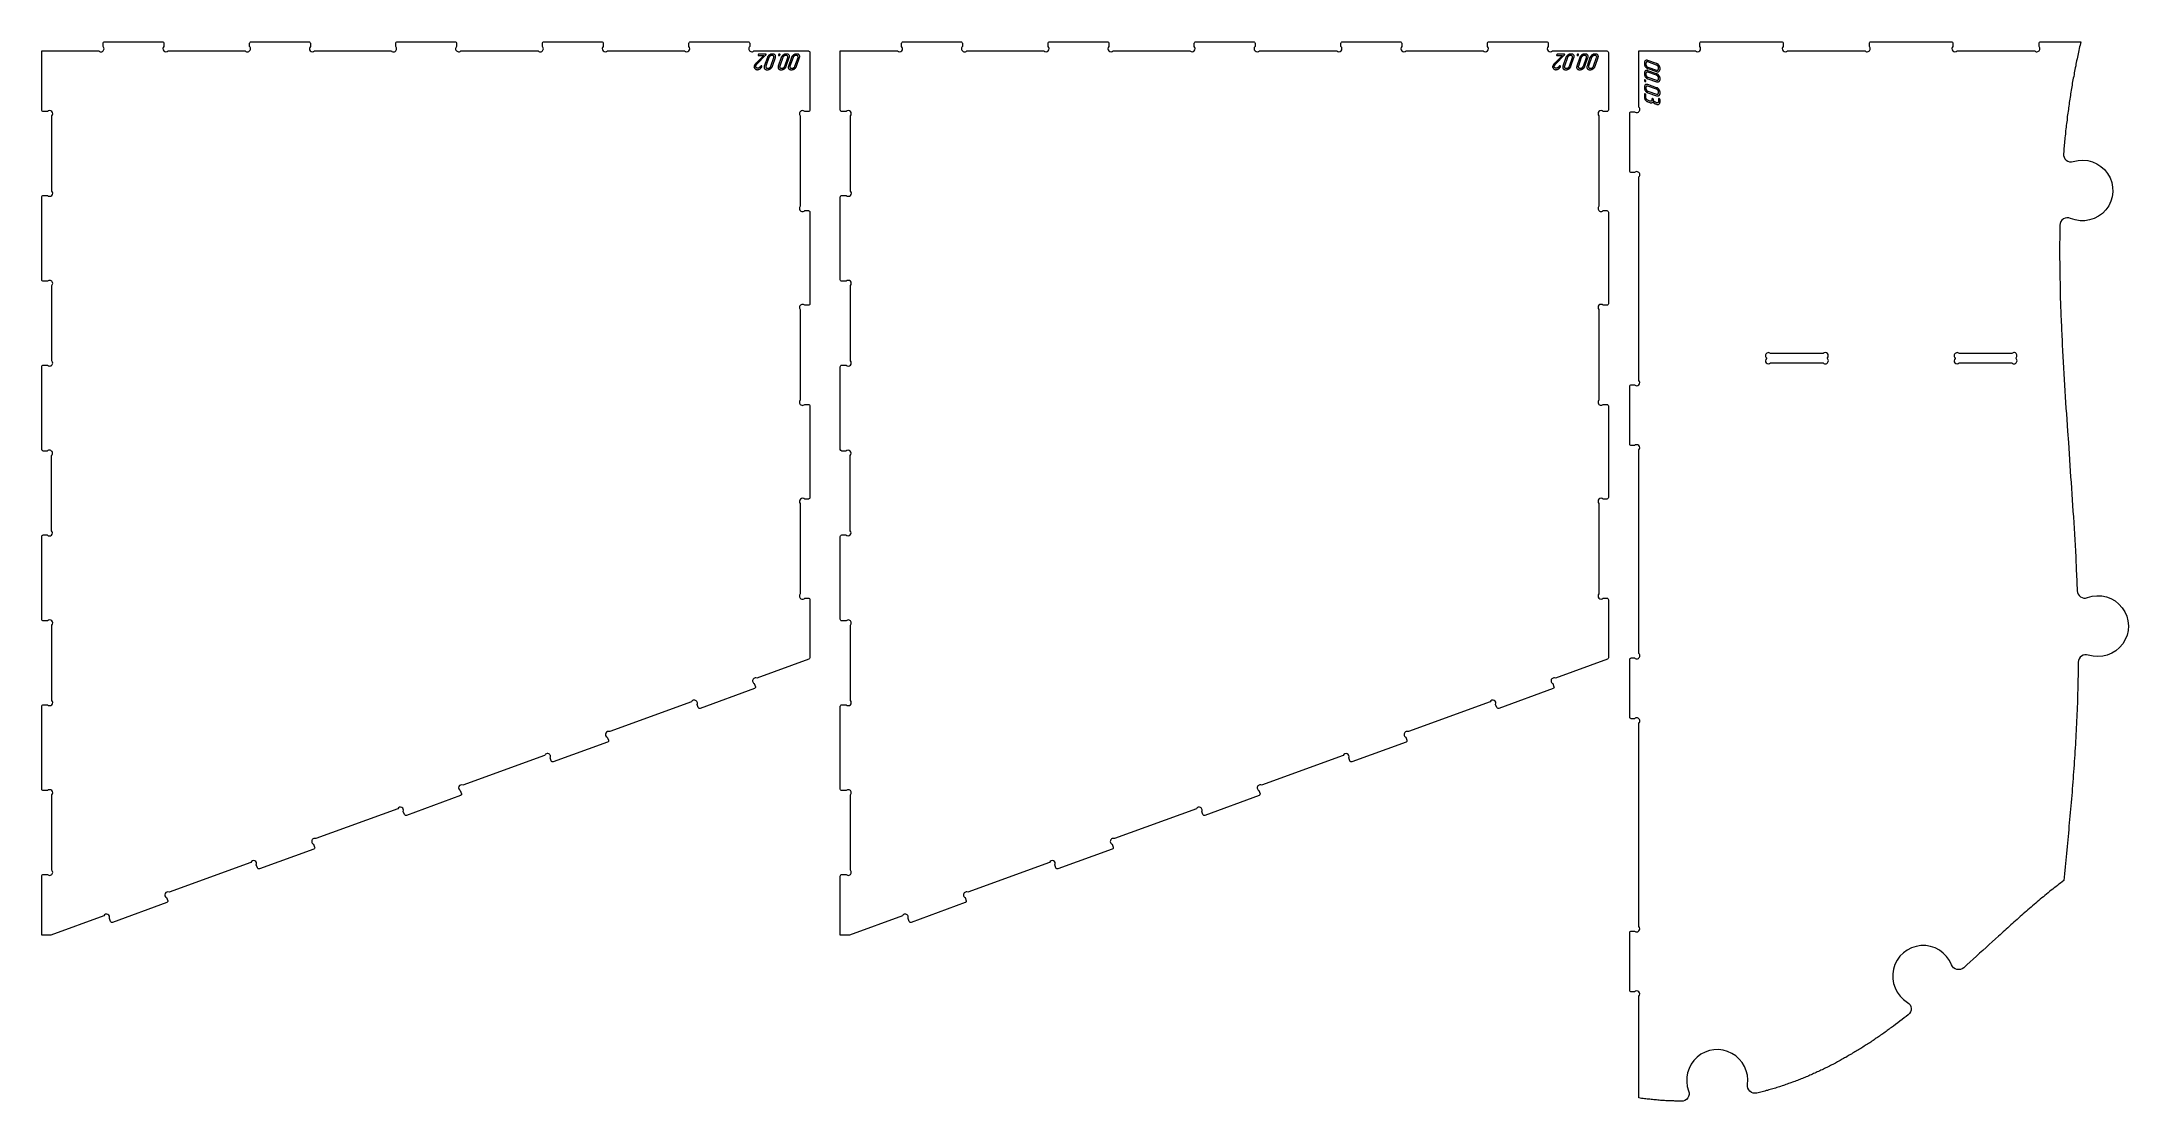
# Model space of a CAD drawing. Header units: millimetres. Extents: x 20 to 1394, y -707 to -10.
import ezdxf

# ---------------------------------------------------------------- set-up
doc = ezdxf.new("R2010")
doc.units = ezdxf.units.MM
doc.layers.add('Cut', color=7, linetype='Continuous', lineweight=0)
doc.layers.add('Mark', color=7, linetype='Continuous', lineweight=0)

msp = doc.modelspace()

# ---------------------------------------------------------------- linework, layer by layer
at = {"layer": 'Cut'}
for points in [[(20.1, -16.2), (57.6, -16.2, 1), (60.5, -13.3), (60.5, -11.2, -0.414214), (61.5, -10.2), (99.5, -10.2, -0.414214), (100.5, -11.2), (100.5, -13.3, 1), (103.3, -16.2), (154, -16.2, 1), (156.9, -13.3), (156.9, -11.2, -0.414214), (157.9, -10.2), (195.9, -10.2, -0.414214), (196.9, -11.2), (196.9, -13.3, 1), (199.7, -16.2), (250.2, -16.2, 1), (253.1, -13.3), (253.1, -11.2, -0.414214), (254.1, -10.2), (292.1, -10.2, -0.414214), (293.1, -11.2), (293.1, -13.3, 1), (295.9, -16.2), (346.8, -16.2, 1), (349.7, -13.3), (349.7, -11.2, -0.414214), (350.7, -10.2), (388.7, -10.2, -0.414214), (389.7, -11.2), (389.7, -13.3, 1), (392.5, -16.2), (443.2, -16.2, 1), (446.1, -13.3), (446.1, -11.2, -0.414214), (447.1, -10.2), (485.1, -10.2, -0.414214), (486.1, -11.2), (486.1, -13.3, 1), (488.9, -16.2), (524.7, -16.2, -0.414214), (525.7, -17.2), (525.7, -55.1, -0.414214), (524.7, -56.1), (522.3, -56.1, 1), (519.4, -58.9), (519.4, -118.4, 1), (522.3, -121.3), (524.7, -121.3, -0.414214), (525.7, -122.3), (525.7, -182.6, -0.414214), (524.7, -183.6), (522.3, -183.6, 1), (519.4, -186.4), (519.4, -245.9, 1), (522.3, -248.8), (524.7, -248.8, -0.414214), (525.7, -249.8), (525.7, -310.1, -0.414214), (524.7, -311.1), (522.3, -311.1, 1), (519.4, -313.9), (519.4, -373.4, 1), (522.3, -376.3), (524.7, -376.3, -0.414214), (525.7, -377.3), (525.7, -415.5, -0.315299), (525, -416.4), (490.7, -428.9, 1), (489.1, -432.5), (489.8, -434.6, -0.414214), (489.2, -435.8), (453.5, -448.8, -0.414214), (452.2, -448.2), (451.5, -446.2, 1), (447.8, -444.5), (394, -464.1, 1), (392.3, -467.7), (393.1, -469.8, -0.414214), (392.5, -471), (356.8, -484, -0.414214), (355.5, -483.4), (354.8, -481.4, 1), (351.1, -479.7), (297.3, -499.3, 1), (295.6, -502.9), (296.4, -505, -0.414213), (295.8, -506.2), (260.1, -519.2, -0.414214), (258.8, -518.6), (258, -516.6, 1), (254.4, -514.9), (200.6, -534.5, 1), (198.9, -538.1), (199.7, -540.2, -0.414214), (199.1, -541.4), (163.4, -554.4, -0.414214), (162.1, -553.8), (161.3, -551.8, 1), (157.7, -550.1), (103.9, -569.7, 1), (102.2, -573.3), (103, -575.4, -0.414214), (102.4, -576.6), (66.7, -589.6, -0.414214), (65.4, -589), (64.6, -587, 1), (61, -585.3), (26.1, -598), (20.1, -598), (20.1, -559.1, -0.414214), (21.1, -558.1), (23.9, -558.1, 1), (26.7, -555.3), (26.7, -505.7, 1), (23.9, -502.9), (21.1, -502.9, -0.414214), (20.1, -501.9), (20.1, -447.4, -0.414214), (21.1, -446.4), (23.9, -446.4, 1), (26.7, -443.6), (26.7, -394, 1), (23.9, -391.2), (21.1, -391.2, -0.414214), (20.1, -390.2), (20.1, -335.7, -0.414214), (21.1, -334.7), (23.7, -334.7, 1), (26.6, -331.9), (26.6, -282.3, 1), (23.7, -279.5), (21.1, -279.5, -0.414213), (20.1, -278.5), (20.1, -224, -0.414214), (21.1, -223), (23.9, -223, 1), (26.7, -220.2), (26.7, -170.6, 1), (23.9, -167.8), (21.1, -167.8, -0.414214), (20.1, -166.8), (20.1, -112.3, -0.414214), (21.1, -111.3), (23.9, -111.3, 1), (26.7, -108.4), (26.7, -58.9, 1), (23.9, -56.1), (21.1, -56.1, -0.414214), (20.1, -55.1)], [(545.7, -16.2), (583.3, -16.2, 1), (586.1, -13.3), (586.1, -11.2, -0.414214), (587.1, -10.2), (625.1, -10.2, -0.414214), (626.1, -11.2), (626.1, -13.3, 1), (629, -16.2), (679.7, -16.2, 1), (682.5, -13.3), (682.5, -11.2, -0.414214), (683.5, -10.2), (721.5, -10.2, -0.414214), (722.5, -11.2), (722.5, -13.3, 1), (725.4, -16.2), (775.9, -16.2, 1), (778.7, -13.3), (778.7, -11.2, -0.414214), (779.7, -10.2), (817.7, -10.2, -0.414214), (818.7, -11.2), (818.7, -13.3, 1), (821.6, -16.2), (872.5, -16.2, 1), (875.3, -13.3), (875.3, -11.2, -0.414214), (876.3, -10.2), (914.3, -10.2, -0.414214), (915.3, -11.2), (915.3, -13.3, 1), (918.2, -16.2), (968.9, -16.2, 1), (971.7, -13.3), (971.7, -11.2, -0.414214), (972.7, -10.2), (1010.7, -10.2, -0.414214), (1011.7, -11.2), (1011.7, -13.3, 1), (1014.6, -16.2), (1050.3, -16.2, -0.414214), (1051.3, -17.2), (1051.3, -55.1, -0.414214), (1050.3, -56.1), (1047.9, -56.1, 1), (1045.1, -58.9), (1045.1, -118.4, 1), (1047.9, -121.3), (1050.3, -121.3, -0.414214), (1051.3, -122.3), (1051.3, -182.6, -0.414214), (1050.3, -183.6), (1047.9, -183.6, 1), (1045.1, -186.4), (1045.1, -245.9, 1), (1047.9, -248.8), (1050.3, -248.8, -0.414214), (1051.3, -249.8), (1051.3, -310.1, -0.414214), (1050.3, -311.1), (1047.9, -311.1, 1), (1045.1, -313.9), (1045.1, -373.4, 1), (1047.9, -376.3), (1050.3, -376.3, -0.414214), (1051.3, -377.3), (1051.3, -415.5, -0.315299), (1050.7, -416.4), (1016.4, -428.9, 1), (1014.7, -432.5), (1015.5, -434.6, -0.414214), (1014.9, -435.8), (979.1, -448.8, -0.414214), (977.9, -448.2), (977.1, -446.2, 1), (973.5, -444.5), (919.7, -464.1, 1), (918, -467.7), (918.7, -469.8, -0.414214), (918.1, -471), (882.4, -484, -0.414214), (881.2, -483.4), (880.4, -481.4, 1), (876.8, -479.7), (823, -499.3, 1), (821.3, -502.9), (822, -505, -0.414213), (821.4, -506.2), (785.7, -519.2, -0.414214), (784.4, -518.6), (783.7, -516.6, 1), (780.1, -514.9), (726.3, -534.5, 1), (724.6, -538.1), (725.3, -540.2, -0.414214), (724.7, -541.4), (689, -554.4, -0.414214), (687.7, -553.8), (687, -551.8, 1), (683.4, -550.1), (629.6, -569.7, 1), (627.9, -573.3), (628.6, -575.4, -0.414214), (628, -576.6), (592.3, -589.6, -0.414214), (591, -589), (590.3, -587, 1), (586.7, -585.3), (551.7, -598), (545.7, -598), (545.7, -559.1, -0.414214), (546.7, -558.1), (549.6, -558.1, 1), (552.4, -555.3), (552.4, -505.7, 1), (549.6, -502.9), (546.7, -502.9, -0.414214), (545.7, -501.9), (545.7, -447.4, -0.414214), (546.7, -446.4), (549.6, -446.4, 1), (552.4, -443.6), (552.4, -394, 1), (549.6, -391.2), (546.7, -391.2, -0.414214), (545.7, -390.2), (545.7, -335.7, -0.414214), (546.7, -334.7), (549.4, -334.7, 1), (552.2, -331.9), (552.2, -282.3, 1), (549.4, -279.5), (546.7, -279.5, -0.414213), (545.7, -278.5), (545.7, -224, -0.414214), (546.7, -223), (549.6, -223, 1), (552.4, -220.2), (552.4, -170.6, 1), (549.6, -167.8), (546.7, -167.8, -0.414214), (545.7, -166.8), (545.7, -112.3, -0.414214), (546.7, -111.3), (549.6, -111.3, 1), (552.4, -108.4), (552.4, -58.9, 1), (549.6, -56.1), (546.7, -56.1, -0.414214), (545.7, -55.1)], [(1071.4, -16.2), (1108.6, -16.2, 1), (1111.4, -13.3), (1111.4, -11.2, -0.414214), (1112.4, -10.2), (1165.4, -10.2, -0.414214), (1166.4, -11.2), (1166.4, -13.3, 1), (1169.2, -16.2), (1220.3, -16.2, 1), (1223.1, -13.3), (1223.1, -11.2, -0.414214), (1224.1, -10.2), (1277.1, -10.2, -0.414214), (1278.1, -11.2), (1278.1, -13.3, 1), (1280.9, -16.2), (1332, -16.2, 1), (1334.8, -13.3), (1334.8, -11.2, -0.414214), (1335.8, -10.2), (1362.3, -10.2), (1362, -11.3), (1361.8, -12.4), (1361.5, -13.6), (1361.3, -14.7), (1361, -15.9), (1360.8, -17), (1360.5, -18.1), (1360.3, -19.3), (1360, -20.4), (1359.8, -21.5), (1359.5, -22.7), (1359.3, -23.8), (1359.1, -25), (1358.9, -26.1), (1358.6, -27.3), (1358.4, -28.4), (1358.2, -29.5), (1358, -30.7), (1357.8, -31.8), (1357.6, -33), (1357.3, -34.1), (1357.1, -35.3), (1356.9, -36.4), (1356.7, -37.5), (1356.5, -38.7), (1356.3, -39.8), (1356.2, -41), (1356, -42.1), (1355.8, -43.3), (1355.6, -44.4), (1355.4, -45.6), (1355.2, -46.7), (1355.1, -47.9), (1354.9, -49), (1354.7, -50.2), (1354.6, -51.3), (1354.4, -52.5), (1354.2, -53.6), (1354.1, -54.8), (1353.9, -55.9), (1353.8, -57.1), (1353.6, -58.3), (1353.4, -59.4), (1353.3, -60.6), (1353.2, -61.7), (1353, -62.9), (1352.9, -64), (1352.7, -65.2), (1352.6, -66.3), (1352.5, -67.5), (1352.3, -68.7), (1352.2, -69.8), (1352.1, -71), (1352, -72.1), (1351.8, -73.3), (1351.7, -74.5), (1351.6, -75.6), (1351.5, -76.8), (1351.4, -77.9), (1351.3, -79.1), (1351.2, -80.3), (1351.1, -81.4), (1351, -82.6), (1350.9, -83.8, 0.533959), (1357.3, -89, -1.438502), (1355.5, -126.4, 0.532879), (1348.5, -130.9), (1348.4, -132.8), (1348.4, -134.6), (1348.4, -136.5), (1348.4, -138.4), (1348.4, -140.2), (1348.3, -142.1), (1348.3, -144), (1348.3, -145.9), (1348.3, -147.7), (1348.3, -149.6), (1348.3, -151.5), (1348.3, -153.3), (1348.4, -155.2), (1348.4, -157.1), (1348.4, -159), (1348.4, -160.8), (1348.5, -162.7), (1348.5, -164.6), (1348.5, -166.5), (1348.6, -168.3), (1348.6, -170.2), (1348.6, -172.1), (1348.7, -174), (1348.7, -175.9), (1348.8, -177.7), (1348.8, -179.6), (1348.9, -181.5), (1349, -183.4), (1349, -185.3), (1349.1, -187.1), (1349.2, -189), (1349.2, -190.9), (1349.3, -192.8), (1349.4, -194.7), (1349.5, -196.6), (1349.5, -198.4), (1349.6, -200.3), (1349.7, -202.2), (1349.8, -204.1), (1349.9, -206), (1350, -207.9), (1350.1, -209.7), (1350.3, -213.5), (1350.5, -217.3), (1350.7, -221), (1350.9, -224.8), (1351.1, -228.6), (1351.3, -232.4), (1351.6, -236.1), (1351.8, -239.9), (1352, -243.7), (1352.3, -247.5), (1352.5, -251.2), (1352.8, -255), (1353, -258.8), (1353.6, -266.3), (1354.1, -273.9), (1354.6, -281.4), (1355.1, -288.9), (1355.6, -296.5), (1355.9, -300.2), (1356.2, -304), (1356.4, -307.8), (1356.7, -311.5), (1356.9, -315.3), (1357.1, -319), (1357.4, -322.8), (1357.6, -326.6), (1357.8, -330.3), (1358.1, -334.1), (1358.3, -337.8), (1358.5, -341.5), (1358.7, -345.3), (1358.9, -349), (1359, -350.9), (1359.1, -352.8), (1359.2, -354.6), (1359.2, -356.5), (1359.3, -358.4), (1359.4, -360.2), (1359.5, -362.1), (1359.6, -364), (1359.6, -365.8), (1359.7, -367.7), (1359.8, -369.6), (1359.9, -371.4, 0.510646), (1366.6, -375.9, -1.411983), (1367.2, -413.7, 0.509651), (1360.6, -418.4), (1360.6, -420.6), (1360.5, -422.9), (1360.5, -425.2), (1360.5, -427.4), (1360.4, -429.7), (1360.4, -432), (1360.3, -434.2), (1360.3, -436.5), (1360.2, -438.8), (1360.1, -441), (1360.1, -443.3), (1360, -445.5), (1359.9, -447.8), (1359.8, -450.1), (1359.7, -452.3), (1359.6, -454.6), (1359.5, -456.8), (1359.4, -459.1), (1359.3, -461.3), (1359.2, -463.6), (1359.1, -465.8), (1358.9, -468.1), (1358.8, -470.3), (1358.7, -472.6), (1358.5, -474.8), (1358.4, -477.1), (1358.3, -479.3), (1358.1, -481.5), (1358, -483.8), (1357.8, -486), (1357.7, -488.3), (1357.5, -490.5), (1357.3, -492.7), (1357.2, -495), (1357, -497.2), (1356.8, -499.5), (1356.7, -501.7), (1356.5, -503.9), (1356.3, -506.2), (1356.1, -508.4), (1355.9, -510.7), (1355.7, -512.9), (1355.5, -515.1), (1355.3, -517.4), (1355.1, -519.6), (1354.9, -521.8), (1354.7, -524.1), (1354.5, -526.3), (1354.3, -528.5), (1354.1, -530.8), (1353.7, -535.2), (1353.3, -539.7), (1352.8, -544.2), (1352.4, -548.7), (1351.9, -553.1), (1351.5, -557.6), (1351, -562.1), (1350, -562.9), (1348.9, -563.7), (1347.9, -564.5), (1346.9, -565.3), (1345.8, -566.1), (1344.8, -566.9), (1343.8, -567.7), (1342.8, -568.5), (1341.7, -569.3), (1340.7, -570.2), (1339.7, -571), (1338.7, -571.8), (1337.7, -572.7), (1336.6, -573.5), (1335.6, -574.4), (1334.6, -575.2), (1333.6, -576.1), (1332.6, -577), (1331.5, -577.8), (1330.5, -578.7), (1329.5, -579.6), (1328.5, -580.4), (1327.5, -581.3), (1326.5, -582.2), (1325.5, -583.1), (1324.4, -584), (1323.4, -584.9), (1322.4, -585.8), (1321.4, -586.7), (1320.4, -587.6), (1319.4, -588.5), (1318.3, -589.4), (1317.3, -590.3), (1316.3, -591.2), (1315.3, -592.1), (1314.3, -593.1), (1313.2, -594), (1312.2, -594.9), (1311.2, -595.8), (1310.2, -596.7), (1309.1, -597.7), (1308.1, -598.6), (1306.1, -600.5), (1304, -602.4), (1301.9, -604.2), (1299.9, -606.1), (1297.8, -608), (1295.7, -609.9), (1293.6, -611.8), (1291.5, -613.7), (1289.4, -615.6), (1287.3, -617.5), (1285.2, -619.4, -0.522607), (1277.2, -617.5, 1.395551), (1248.2, -642.2, -0.526423), (1248.7, -650.4), (1247.4, -651.5), (1246, -652.5), (1244.6, -653.6), (1243.2, -654.6), (1241.8, -655.7), (1240.4, -656.7), (1239, -657.8), (1237.6, -658.8), (1236.9, -659.3), (1236.2, -659.8), (1235.5, -660.3), (1234.8, -660.8), (1234.1, -661.4), (1233.4, -661.9), (1232.7, -662.4), (1231.9, -662.9), (1231.2, -663.4), (1230.5, -663.9), (1229.8, -664.4), (1229.1, -664.9), (1228.4, -665.4), (1227.6, -665.8), (1226.9, -666.3), (1226.2, -666.8), (1225.5, -667.3), (1224.7, -667.8), (1224, -668.3), (1223.3, -668.8), (1222.5, -669.2), (1221.8, -669.7), (1221.1, -670.2), (1220.3, -670.7), (1219.6, -671.1), (1218.9, -671.6), (1218.1, -672.1), (1217.4, -672.5), (1216.6, -673), (1215.9, -673.4), (1215.1, -673.9), (1214.4, -674.4), (1213.6, -674.8), (1212.9, -675.3), (1212.1, -675.7), (1211.4, -676.2), (1210.6, -676.6), (1209.9, -677), (1209.1, -677.5), (1208.4, -677.9), (1207.6, -678.4), (1206.8, -678.8), (1206.1, -679.2), (1205.3, -679.6), (1204.5, -680.1), (1203.8, -680.5), (1203, -680.9), (1202.2, -681.3), (1201.4, -681.7), (1200.7, -682.2), (1199.9, -682.6), (1199.1, -683), (1198.3, -683.4), (1197.5, -683.8), (1196.8, -684.2), (1196, -684.6), (1195.2, -685), (1194.4, -685.4), (1193.6, -685.8), (1192.8, -686.1), (1192, -686.5), (1191.2, -686.9), (1190.4, -687.3), (1189.6, -687.7), (1188.8, -688), (1188, -688.4), (1187.2, -688.8), (1186.4, -689.1), (1185.6, -689.5), (1184.8, -689.8), (1184, -690.2), (1183.2, -690.5), (1182.3, -690.9), (1181.5, -691.2), (1180.7, -691.6), (1179.9, -691.9), (1179.1, -692.3), (1178.2, -692.6), (1177.4, -692.9), (1176.6, -693.2), (1175.7, -693.6), (1174.9, -693.9), (1174.1, -694.2), (1173.2, -694.5), (1172.4, -694.8), (1171.5, -695.1), (1170.7, -695.4), (1169.9, -695.7), (1169, -696), (1168.2, -696.3), (1167.3, -696.6), (1166.5, -696.9), (1165.6, -697.2), (1164.7, -697.5), (1163.9, -697.7), (1163, -698), (1162.2, -698.3), (1161.3, -698.6), (1160.4, -698.8), (1159.6, -699.1), (1158.7, -699.3), (1157.8, -699.6), (1156.9, -699.8), (1156.1, -700.1), (1155.2, -700.3), (1154.3, -700.6), (1153.4, -700.8), (1152.5, -701), (1151.6, -701.2), (1150.7, -701.5), (1149.9, -701.7), (1149, -701.9, -0.528724), (1142.9, -696.3, 1.287373), (1104.1, -700.5, -0.527789), (1099.4, -707.3), (1098.5, -707.3), (1097.7, -707.3), (1096.8, -707.2), (1096, -707.2), (1095.1, -707.2), (1094.3, -707.1), (1093.4, -707.1), (1092.6, -707.1), (1091.7, -707), (1090.8, -707), (1090, -706.9), (1089.1, -706.9), (1088.2, -706.8), (1087.4, -706.8), (1086.5, -706.7), (1085.6, -706.7), (1084.7, -706.6), (1083.9, -706.5), (1083, -706.4), (1082.1, -706.4), (1081.2, -706.3), (1080.3, -706.2), (1079.5, -706.1), (1078.6, -706), (1077.7, -705.9), (1076.8, -705.8), (1075.9, -705.7), (1075, -705.6), (1074.1, -705.5), (1073.2, -705.4), (1072.3, -705.2), (1071.4, -705.1), (1071.4, -638.1, 1), (1068.6, -635.3), (1066.4, -635.3, -0.414214), (1065.4, -634.3), (1065.4, -596.3, -0.414214), (1066.4, -595.3), (1068.6, -595.3, 1), (1071.4, -592.4), (1071.4, -458.4, 1), (1068.6, -455.6), (1066.4, -455.6, -0.414214), (1065.4, -454.6), (1065.4, -416.6, -0.414214), (1066.4, -415.6), (1068.6, -415.6, 1), (1071.4, -412.7), (1071.4, -278.7, 1), (1068.6, -275.9), (1066.4, -275.9, -0.414214), (1065.4, -274.9), (1065.4, -236.9, -0.414214), (1066.4, -235.9), (1068.6, -235.9, 1), (1071.4, -233), (1071.4, -99, 1), (1068.6, -96.2), (1066.4, -96.2, -0.414214), (1065.4, -95.2), (1065.4, -57.2, -0.414214), (1066.4, -56.2), (1068.6, -56.2, 1), (1071.4, -53.3)], [(1158.1, -215.3, 1), (1155.3, -218.1), (1155.3, -218.6, 1), (1158.1, -221.5), (1192.7, -221.5, 1), (1195.5, -218.6), (1195.5, -218.1, 1), (1192.7, -215.3)], [(1282.3, -215.3, 1), (1279.5, -218.1), (1279.5, -218.6, 1), (1282.3, -221.5), (1316.8, -221.5, 1), (1319.7, -218.6), (1319.7, -218.1, 1), (1316.8, -215.3)]]:
    msp.add_lwpolyline(points, format="xyb", close=True, dxfattribs=at)
at = {"layer": 'Mark'}
for points in [[(496.6, -19.1), (496.7, -19.1), (496.7, -19), (496.8, -19), (496.8, -19), (496.8, -18.9), (496.8, -18.9), (496.8, -18.8), (496.9, -18.8), (496.9, -18.7), (496.9, -18.7), (496.9, -18.6), (496.9, -18.6), (496.9, -18.5), (496.9, -18.5), (496.9, -18.4), (496.9, -18.4), (496.8, -18.4), (496.8, -18.4), (496.8, -18.3), (496.7, -18.3), (496.7, -18.3), (496.7, -18.3), (496.6, -18.3), (496.5, -18.3), (492.3, -18.3), (492.2, -18.3), (492.1, -18.3), (492.1, -18.3), (492, -18.3), (492, -18.3), (491.9, -18.4), (491.9, -18.4), (491.8, -18.4), (491.8, -18.4), (491.8, -18.5), (491.7, -18.5), (491.7, -18.6), (491.7, -18.6), (491.6, -18.7), (491.6, -18.7), (491.6, -18.8), (491.6, -18.8), (491.6, -18.9), (491.6, -19), (491.6, -19), (491.6, -19), (491.6, -19.1), (491.6, -19.1), (491.6, -19.2), (491.6, -19.2), (491.6, -19.2), (491.7, -19.2), (491.7, -19.3), (491.8, -19.3), (491.8, -19.3), (491.9, -19.3), (491.9, -19.3), (495.4, -19.3), (490.1, -24.4), (490, -24.5), (489.9, -24.6), (489.8, -24.7), (489.8, -24.8), (489.7, -24.9), (489.6, -25), (489.5, -25.1), (489.5, -25.2), (489.4, -25.3), (489.3, -25.4), (489.3, -25.5), (489.2, -25.6), (489.2, -25.7), (489.2, -25.8), (489.1, -25.9), (489.1, -26), (489.1, -26), (489, -26.1), (489, -26.2), (489, -26.2), (489, -26.3), (489, -26.4), (489, -26.4), (489, -26.5), (489, -26.5), (489, -26.6), (488.9, -26.7), (488.9, -26.7), (489, -26.8), (489, -26.8), (489, -26.9), (489, -26.9), (489, -27), (489, -27), (489, -27.1), (489, -27.1), (489, -27.2), (489.1, -27.2), (489.1, -27.2), (489.1, -27.3), (489.1, -27.3), (489.2, -27.4), (489.2, -27.4), (489.2, -27.4), (489.3, -27.5), (489.3, -27.5), (489.3, -27.5), (489.4, -27.6), (489.4, -27.7), (489.5, -27.7), (489.5, -27.8), (489.5, -27.8), (489.6, -27.9), (489.6, -28), (489.7, -28), (489.7, -28.1), (489.8, -28.1), (489.8, -28.2), (489.9, -28.2), (489.9, -28.2), (490, -28.3), (490.1, -28.3), (490.1, -28.4), (490.2, -28.4), (490.2, -28.4), (490.3, -28.4), (490.4, -28.5), (490.4, -28.5), (490.5, -28.5), (490.6, -28.5), (490.6, -28.5), (490.7, -28.6), (490.8, -28.6), (490.9, -28.6), (490.9, -28.6), (491, -28.6), (491, -28.6), (491, -28.6), (491, -28.6), (491, -28.6), (491.1, -28.6), (491.2, -28.6), (491.3, -28.6), (491.5, -28.5), (491.6, -28.5), (491.7, -28.5), (491.8, -28.5), (491.9, -28.5), (492, -28.4), (492.1, -28.4), (492.2, -28.3), (492.4, -28.3), (492.5, -28.2), (492.6, -28.2), (492.7, -28.1), (492.8, -28), (492.9, -28), (493, -27.9), (493.1, -27.8), (493.2, -27.7), (493.3, -27.7), (493.4, -27.6), (493.5, -27.5), (493.5, -27.4), (493.6, -27.3), (493.7, -27.2), (493.8, -27), (493.9, -26.9), (493.9, -26.9), (494, -26.8), (494, -26.8), (494, -26.8), (494, -26.8), (494, -26.8), (494, -26.8), (494, -26.8), (494, -26.8), (494, -26.7), (494.1, -26.7), (494.1, -26.7), (494.1, -26.6), (494.1, -26.6), (494.1, -26.6), (494.1, -26.6), (494.1, -26.6), (494.1, -26.6), (494.1, -26.6), (494.1, -26.5), (494.1, -26.5), (494.1, -26.5), (494.1, -26.5), (494.1, -26.4), (494.1, -26.4), (494.1, -26.4), (494.1, -26.3), (494.1, -26.3), (494.1, -26.3), (494.1, -26.3), (494.1, -26.3), (494.1, -26.2), (494.1, -26.2), (494.1, -26.2), (494.1, -26.2), (494, -26.2), (494, -26.2), (494, -26.2), (494, -26.1), (494, -26.1), (493.9, -26.1), (493.9, -26.1), (493.9, -26.1), (493.8, -26.1), (493.8, -26.1), (493.8, -26.1), (493.8, -26.1), (493.7, -26.1), (493.7, -26.1), (493.7, -26.1), (493.7, -26.1), (493.6, -26.1), (493.6, -26.1), (493.5, -26.2), (493.5, -26.2), (493.4, -26.2), (493.4, -26.2), (493.4, -26.2), (493.3, -26.3), (493.3, -26.3), (493.3, -26.3), (493.2, -26.4), (493.2, -26.4), (493.2, -26.4), (493.2, -26.4), (493.2, -26.4), (493.2, -26.5), (493.1, -26.5), (493.1, -26.6), (493, -26.6), (492.9, -26.7), (492.9, -26.8), (492.8, -26.8), (492.8, -26.9), (492.7, -27), (492.6, -27), (492.6, -27.1), (492.5, -27.1), (492.4, -27.2), (492.4, -27.2), (492.3, -27.3), (492.2, -27.3), (492.2, -27.3), (492.1, -27.4), (492.1, -27.4), (492, -27.4), (491.9, -27.5), (491.9, -27.5), (491.8, -27.5), (491.7, -27.5), (491.7, -27.5), (491.6, -27.5), (491.5, -27.6), (491.5, -27.6), (491.4, -27.6), (491.4, -27.6), (491.3, -27.6), (491.3, -27.6), (491.3, -27.6), (491.3, -27.6), (491.2, -27.6), (491.1, -27.5), (491, -27.5), (490.9, -27.5), (490.8, -27.5), (490.8, -27.5), (490.7, -27.4), (490.6, -27.4), (490.6, -27.3), (490.5, -27.3), (490.4, -27.2), (490.4, -27.2), (490.3, -27.1), (490.3, -27.1), (490.2, -27), (490.2, -26.9), (490.1, -26.9), (490.1, -26.8), (490.1, -26.7), (490.1, -26.6), (490, -26.5), (490, -26.5), (490, -26.4), (490, -26.3), (490, -26.2), (490.1, -26.1), (490.1, -26), (490.1, -26), (490.1, -26), (490.1, -25.9), (490.1, -25.9), (490.2, -25.8), (490.2, -25.7), (490.2, -25.7), (490.3, -25.6), (490.3, -25.5), (490.4, -25.5), (490.4, -25.4), (490.5, -25.3), (490.5, -25.3), (490.6, -25.2), (490.6, -25.1), (490.7, -25.1), (490.8, -25)], [(497.3, -28.6), (498, -28.6), (498.1, -28.6), (498.2, -28.6), (498.3, -28.5), (498.5, -28.5), (498.6, -28.5), (498.7, -28.5), (498.8, -28.4), (498.9, -28.4), (499, -28.4), (499.1, -28.3), (499.3, -28.3), (499.4, -28.2), (499.5, -28.1), (499.6, -28.1), (499.7, -28), (499.8, -27.9), (499.9, -27.8), (500, -27.7), (500.1, -27.6), (500.2, -27.5), (500.3, -27.5), (500.4, -27.4), (500.5, -27.3), (500.6, -27.2), (500.7, -27.1), (500.7, -27), (500.8, -26.8), (500.8, -26.7), (500.9, -26.6), (501, -26.5), (501, -26.4), (501, -26.3), (503, -20.6), (503, -20.5), (503.1, -20.3), (503.1, -20.2), (503.1, -20.1), (503.1, -20), (503.1, -19.9), (503.1, -19.8), (503.1, -19.7), (503.1, -19.6), (503.1, -19.5), (503.1, -19.4), (503, -19.3), (503, -19.2), (503, -19.1), (502.9, -19), (502.9, -19), (502.8, -18.9), (502.7, -18.8), (502.7, -18.7), (502.6, -18.7), (502.5, -18.6), (502.5, -18.5), (502.4, -18.5), (502.3, -18.4), (502.2, -18.4), (502.1, -18.4), (502, -18.3), (501.9, -18.3), (501.8, -18.3), (501.7, -18.3), (501.6, -18.3), (501.5, -18.3), (500.8, -18.3), (500.6, -18.3), (500.5, -18.3), (500.4, -18.3), (500.3, -18.3), (500.2, -18.3), (500.1, -18.4), (499.9, -18.4), (499.8, -18.4), (499.7, -18.5), (499.6, -18.5), (499.5, -18.6), (499.4, -18.7), (499.2, -18.7), (499.1, -18.8), (499, -18.9), (498.9, -18.9), (498.8, -19), (498.7, -19.1), (498.6, -19.2), (498.5, -19.3), (498.4, -19.4), (498.3, -19.5), (498.2, -19.6), (498.2, -19.7), (498.1, -19.8), (498, -19.9), (497.9, -20), (497.9, -20.1), (497.8, -20.2), (497.8, -20.3), (497.7, -20.5), (497.7, -20.6), (495.7, -26.3), (495.7, -26.4), (495.7, -26.5), (495.7, -26.6), (495.6, -26.7), (495.6, -26.8), (495.6, -27), (495.6, -27.1), (495.6, -27.2), (495.6, -27.3), (495.6, -27.4), (495.7, -27.5), (495.7, -27.5), (495.7, -27.6), (495.8, -27.7), (495.8, -27.8), (495.9, -27.9), (495.9, -28), (496, -28.1), (496.1, -28.1), (496.1, -28.2), (496.2, -28.3), (496.3, -28.3), (496.4, -28.4), (496.4, -28.4), (496.5, -28.4), (496.6, -28.5), (496.7, -28.5), (496.8, -28.5), (496.9, -28.5), (497, -28.6), (497.2, -28.6)], [(497.6, -27.6), (498.3, -27.6), (498.4, -27.6), (498.5, -27.6), (498.5, -27.6), (498.6, -27.5), (498.6, -27.5), (498.7, -27.5), (498.8, -27.5), (498.8, -27.5), (498.9, -27.4), (499, -27.4), (499, -27.4), (499.1, -27.4), (499.2, -27.3), (499.2, -27.3), (499.3, -27.2), (499.4, -27.2), (499.4, -27.1), (499.5, -27.1), (499.5, -27), (499.6, -27), (499.6, -26.9), (499.7, -26.9), (499.7, -26.8), (499.8, -26.8), (499.8, -26.7), (499.9, -26.7), (499.9, -26.6), (499.9, -26.5), (500, -26.5), (500, -26.4), (500, -26.3), (500, -26.3), (502, -20.6), (502, -20.5), (502, -20.4), (502, -20.4), (502, -20.3), (502.1, -20.3), (502.1, -20.2), (502.1, -20.1), (502.1, -20.1), (502, -20), (502, -20), (502, -19.9), (502, -19.9), (502, -19.8), (502, -19.8), (501.9, -19.7), (501.9, -19.7), (501.9, -19.6), (501.8, -19.6), (501.8, -19.5), (501.8, -19.5), (501.7, -19.5), (501.7, -19.4), (501.6, -19.4), (501.6, -19.4), (501.5, -19.4), (501.5, -19.3), (501.4, -19.3), (501.4, -19.3), (501.3, -19.3), (501.3, -19.3), (501.2, -19.3), (501.1, -19.3), (500.4, -19.3), (500.4, -19.3), (500.3, -19.3), (500.2, -19.3), (500.2, -19.3), (500.1, -19.3), (500, -19.3), (500, -19.4), (499.9, -19.4), (499.8, -19.4), (499.8, -19.4), (499.7, -19.5), (499.6, -19.5), (499.6, -19.5), (499.5, -19.6), (499.4, -19.6), (499.4, -19.7), (499.3, -19.7), (499.3, -19.8), (499.2, -19.8), (499.1, -19.9), (499.1, -19.9), (499, -20), (499, -20), (499, -20.1), (498.9, -20.1), (498.9, -20.2), (498.8, -20.3), (498.8, -20.3), (498.8, -20.4), (498.7, -20.4), (498.7, -20.5), (498.7, -20.6), (496.8, -26.3), (496.7, -26.3), (496.7, -26.4), (496.7, -26.5), (496.7, -26.5), (496.7, -26.6), (496.7, -26.7), (496.7, -26.7), (496.7, -26.8), (496.7, -26.8), (496.7, -26.9), (496.7, -26.9), (496.7, -27), (496.7, -27), (496.8, -27.1), (496.8, -27.1), (496.8, -27.2), (496.9, -27.2), (496.9, -27.3), (496.9, -27.3), (497, -27.4), (497, -27.4), (497.1, -27.4), (497.1, -27.4), (497.1, -27.5), (497.2, -27.5), (497.2, -27.5), (497.3, -27.5), (497.4, -27.5), (497.4, -27.6), (497.5, -27.6), (497.5, -27.6)], [(506.4, -28.6), (507.1, -28.6), (507.3, -28.6), (507.4, -28.6), (507.5, -28.5), (507.6, -28.5), (507.7, -28.5), (507.8, -28.5), (508, -28.4), (508.1, -28.4), (508.2, -28.4), (508.3, -28.3), (508.4, -28.3), (508.5, -28.2), (508.6, -28.1), (508.8, -28.1), (508.9, -28), (509, -27.9), (509.1, -27.8), (509.2, -27.7), (509.3, -27.6), (509.4, -27.5), (509.5, -27.5), (509.6, -27.4), (509.7, -27.3), (509.7, -27.2), (509.8, -27.1), (509.9, -27), (509.9, -26.8), (510, -26.7), (510.1, -26.6), (510.1, -26.5), (510.2, -26.4), (510.2, -26.3), (512.1, -20.6), (512.2, -20.5), (512.2, -20.3), (512.2, -20.2), (512.3, -20.1), (512.3, -20), (512.3, -19.9), (512.3, -19.8), (512.3, -19.7), (512.3, -19.6), (512.2, -19.5), (512.2, -19.4), (512.2, -19.3), (512.2, -19.2), (512.1, -19.1), (512.1, -19), (512, -19), (512, -18.9), (511.9, -18.8), (511.8, -18.7), (511.8, -18.7), (511.7, -18.6), (511.6, -18.5), (511.5, -18.5), (511.5, -18.4), (511.4, -18.4), (511.3, -18.4), (511.2, -18.3), (511.1, -18.3), (511, -18.3), (510.9, -18.3), (510.8, -18.3), (510.6, -18.3), (509.9, -18.3), (509.8, -18.3), (509.7, -18.3), (509.6, -18.3), (509.4, -18.3), (509.3, -18.3), (509.2, -18.4), (509.1, -18.4), (509, -18.4), (508.9, -18.5), (508.7, -18.5), (508.6, -18.6), (508.5, -18.7), (508.4, -18.7), (508.3, -18.8), (508.2, -18.9), (508.1, -18.9), (508, -19), (507.9, -19.1), (507.7, -19.2), (507.7, -19.3), (507.6, -19.4), (507.5, -19.5), (507.4, -19.6), (507.3, -19.7), (507.2, -19.8), (507.2, -19.9), (507.1, -20), (507, -20.1), (507, -20.2), (506.9, -20.3), (506.9, -20.5), (506.8, -20.6), (504.9, -26.3), (504.9, -26.4), (504.8, -26.5), (504.8, -26.6), (504.8, -26.7), (504.8, -26.8), (504.8, -27), (504.8, -27.1), (504.8, -27.2), (504.8, -27.3), (504.8, -27.4), (504.8, -27.5), (504.9, -27.5), (504.9, -27.6), (504.9, -27.7), (505, -27.8), (505, -27.9), (505.1, -28), (505.1, -28.1), (505.2, -28.1), (505.3, -28.2), (505.4, -28.3), (505.4, -28.3), (505.5, -28.4), (505.6, -28.4), (505.7, -28.4), (505.8, -28.5), (505.9, -28.5), (506, -28.5), (506.1, -28.5), (506.2, -28.6), (506.3, -28.6)], [(505.4, -19.3), (505.4, -19.3), (505.5, -19.3), (505.5, -19.3), (505.6, -19.3), (505.6, -19.2), (505.7, -19.2), (505.7, -19.2), (505.8, -19.2), (505.8, -19.1), (505.9, -19.1), (505.9, -19), (505.9, -19), (506, -19), (506, -18.9), (506, -18.8), (506, -18.8), (506, -18.7), (506.1, -18.7), (506.1, -18.6), (506.1, -18.6), (506.1, -18.5), (506.1, -18.5), (506, -18.4), (506, -18.4), (506, -18.4), (506, -18.4), (505.9, -18.3), (505.9, -18.3), (505.9, -18.3), (505.8, -18.3), (505.8, -18.3), (505.7, -18.3), (505.6, -18.3), (505.6, -18.3), (505.5, -18.3), (505.5, -18.3), (505.4, -18.3), (505.4, -18.4), (505.3, -18.4), (505.3, -18.4), (505.2, -18.4), (505.2, -18.5), (505.2, -18.5), (505.1, -18.6), (505.1, -18.6), (505.1, -18.7), (505, -18.7), (505, -18.8), (505, -18.8), (505, -18.9), (505, -19), (505, -19), (505, -19), (505, -19.1), (505, -19.1), (505, -19.2), (505, -19.2), (505.1, -19.2), (505.1, -19.2), (505.1, -19.3), (505.2, -19.3), (505.2, -19.3), (505.3, -19.3)], [(506.8, -27.6), (507.5, -27.6), (507.5, -27.6), (507.6, -27.6), (507.7, -27.6), (507.7, -27.5), (507.8, -27.5), (507.9, -27.5), (507.9, -27.5), (508, -27.5), (508.1, -27.4), (508.1, -27.4), (508.2, -27.4), (508.3, -27.4), (508.3, -27.3), (508.4, -27.3), (508.4, -27.2), (508.5, -27.2), (508.6, -27.1), (508.6, -27.1), (508.7, -27), (508.7, -27), (508.8, -26.9), (508.8, -26.9), (508.9, -26.8), (508.9, -26.8), (509, -26.7), (509, -26.7), (509.1, -26.6), (509.1, -26.5), (509.1, -26.5), (509.1, -26.4), (509.2, -26.3), (509.2, -26.3), (511.1, -20.6), (511.2, -20.5), (511.2, -20.4), (511.2, -20.4), (511.2, -20.3), (511.2, -20.3), (511.2, -20.2), (511.2, -20.1), (511.2, -20.1), (511.2, -20), (511.2, -20), (511.2, -19.9), (511.2, -19.9), (511.1, -19.8), (511.1, -19.8), (511.1, -19.7), (511.1, -19.7), (511, -19.6), (511, -19.6), (511, -19.5), (510.9, -19.5), (510.9, -19.5), (510.8, -19.4), (510.8, -19.4), (510.8, -19.4), (510.7, -19.4), (510.6, -19.3), (510.6, -19.3), (510.5, -19.3), (510.5, -19.3), (510.4, -19.3), (510.4, -19.3), (510.3, -19.3), (509.6, -19.3), (509.5, -19.3), (509.4, -19.3), (509.4, -19.3), (509.3, -19.3), (509.3, -19.3), (509.2, -19.3), (509.1, -19.4), (509.1, -19.4), (509, -19.4), (508.9, -19.4), (508.9, -19.5), (508.8, -19.5), (508.7, -19.5), (508.7, -19.6), (508.6, -19.6), (508.5, -19.7), (508.5, -19.7), (508.4, -19.8), (508.4, -19.8), (508.3, -19.9), (508.3, -19.9), (508.2, -20), (508.2, -20), (508.1, -20.1), (508.1, -20.1), (508, -20.2), (508, -20.3), (508, -20.3), (507.9, -20.4), (507.9, -20.4), (507.9, -20.5), (507.9, -20.6), (505.9, -26.3), (505.9, -26.3), (505.9, -26.4), (505.9, -26.5), (505.8, -26.5), (505.8, -26.6), (505.8, -26.7), (505.8, -26.7), (505.8, -26.8), (505.8, -26.8), (505.9, -26.9), (505.9, -26.9), (505.9, -27), (505.9, -27), (505.9, -27.1), (506, -27.1), (506, -27.2), (506, -27.2), (506, -27.3), (506.1, -27.3), (506.1, -27.4), (506.2, -27.4), (506.2, -27.4), (506.3, -27.4), (506.3, -27.5), (506.4, -27.5), (506.4, -27.5), (506.5, -27.5), (506.5, -27.5), (506.6, -27.6), (506.6, -27.6), (506.7, -27.6)], [(517.4, -18.3), (516.6, -18.3), (516.5, -18.3), (516.4, -18.3), (516.3, -18.3), (516.2, -18.3), (516, -18.3), (515.9, -18.4), (515.8, -18.4), (515.7, -18.4), (515.6, -18.5), (515.5, -18.5), (515.4, -18.6), (515.2, -18.7), (515.1, -18.7), (515, -18.8), (514.9, -18.9), (514.8, -18.9), (514.7, -19), (514.6, -19.1), (514.5, -19.2), (514.4, -19.3), (514.3, -19.4), (514.2, -19.5), (514.1, -19.6), (514, -19.7), (514, -19.8), (513.9, -19.9), (513.8, -20), (513.8, -20.1), (513.7, -20.2), (513.7, -20.3), (513.6, -20.5), (513.6, -20.6), (511.6, -26.3), (511.6, -26.4), (511.6, -26.5), (511.5, -26.6), (511.5, -26.7), (511.5, -26.8), (511.5, -27), (511.5, -27.1), (511.5, -27.2), (511.5, -27.3), (511.5, -27.4), (511.5, -27.5), (511.6, -27.5), (511.6, -27.6), (511.6, -27.7), (511.7, -27.8), (511.7, -27.9), (511.8, -28), (511.9, -28.1), (511.9, -28.1), (512, -28.2), (512.1, -28.3), (512.2, -28.3), (512.2, -28.4), (512.3, -28.4), (512.4, -28.4), (512.5, -28.5), (512.6, -28.5), (512.7, -28.5), (512.8, -28.5), (512.9, -28.6), (513, -28.6), (513.1, -28.6), (513.9, -28.6), (514, -28.6), (514.1, -28.6), (514.2, -28.5), (514.3, -28.5), (514.4, -28.5), (514.6, -28.5), (514.7, -28.4), (514.8, -28.4), (514.9, -28.4), (515, -28.3), (515.1, -28.3), (515.3, -28.2), (515.4, -28.1), (515.5, -28.1), (515.6, -28), (515.7, -27.9), (515.8, -27.8), (515.9, -27.7), (516, -27.6), (516.1, -27.5), (516.2, -27.5), (516.3, -27.4), (516.4, -27.3), (516.5, -27.2), (516.5, -27.1), (516.6, -27), (516.7, -26.8), (516.7, -26.7), (516.8, -26.6), (516.8, -26.5), (516.9, -26.4), (516.9, -26.3), (518.9, -20.6), (518.9, -20.5), (518.9, -20.3), (519, -20.2), (519, -20.1), (519, -20), (519, -19.9), (519, -19.8), (519, -19.7), (519, -19.6), (519, -19.5), (518.9, -19.4), (518.9, -19.3), (518.9, -19.2), (518.8, -19.1), (518.8, -19), (518.7, -19), (518.7, -18.9), (518.6, -18.8), (518.6, -18.7), (518.5, -18.7), (518.4, -18.6), (518.3, -18.5), (518.3, -18.5), (518.2, -18.4), (518.1, -18.4), (518, -18.4), (517.9, -18.3), (517.8, -18.3), (517.7, -18.3), (517.6, -18.3), (517.5, -18.3)], [(517, -19.3), (516.3, -19.3), (516.2, -19.3), (516.2, -19.3), (516.1, -19.3), (516, -19.3), (516, -19.3), (515.9, -19.3), (515.8, -19.4), (515.8, -19.4), (515.7, -19.4), (515.6, -19.4), (515.6, -19.5), (515.5, -19.5), (515.5, -19.5), (515.4, -19.6), (515.3, -19.6), (515.3, -19.7), (515.2, -19.7), (515.1, -19.8), (515.1, -19.8), (515, -19.9), (515, -19.9), (514.9, -20), (514.9, -20), (514.8, -20.1), (514.8, -20.1), (514.8, -20.2), (514.7, -20.3), (514.7, -20.3), (514.7, -20.4), (514.6, -20.4), (514.6, -20.5), (514.6, -20.6), (512.6, -26.3), (512.6, -26.3), (512.6, -26.4), (512.6, -26.5), (512.6, -26.5), (512.6, -26.6), (512.6, -26.7), (512.6, -26.7), (512.6, -26.8), (512.6, -26.8), (512.6, -26.9), (512.6, -26.9), (512.6, -27), (512.6, -27), (512.6, -27.1), (512.7, -27.1), (512.7, -27.2), (512.7, -27.2), (512.8, -27.3), (512.8, -27.3), (512.8, -27.4), (512.9, -27.4), (512.9, -27.4), (513, -27.4), (513, -27.5), (513.1, -27.5), (513.1, -27.5), (513.2, -27.5), (513.2, -27.5), (513.3, -27.6), (513.4, -27.6), (513.4, -27.6), (513.5, -27.6), (514.2, -27.6), (514.3, -27.6), (514.3, -27.6), (514.4, -27.6), (514.5, -27.5), (514.5, -27.5), (514.6, -27.5), (514.7, -27.5), (514.7, -27.5), (514.8, -27.4), (514.8, -27.4), (514.9, -27.4), (515, -27.4), (515, -27.3), (515.1, -27.3), (515.2, -27.2), (515.2, -27.2), (515.3, -27.1), (515.4, -27.1), (515.4, -27), (515.5, -27), (515.5, -26.9), (515.6, -26.9), (515.6, -26.8), (515.7, -26.8), (515.7, -26.7), (515.7, -26.7), (515.8, -26.6), (515.8, -26.5), (515.8, -26.5), (515.9, -26.4), (515.9, -26.3), (515.9, -26.3), (517.9, -20.6), (517.9, -20.5), (517.9, -20.4), (517.9, -20.4), (517.9, -20.3), (517.9, -20.3), (517.9, -20.2), (517.9, -20.1), (517.9, -20.1), (517.9, -20), (517.9, -20), (517.9, -19.9), (517.9, -19.9), (517.9, -19.8), (517.8, -19.8), (517.8, -19.7), (517.8, -19.7), (517.8, -19.6), (517.7, -19.6), (517.7, -19.5), (517.6, -19.5), (517.6, -19.5), (517.6, -19.4), (517.5, -19.4), (517.5, -19.4), (517.4, -19.4), (517.4, -19.3), (517.3, -19.3), (517.3, -19.3), (517.2, -19.3), (517.1, -19.3), (517.1, -19.3)], [(1022.3, -19.1), (1022.3, -19.1), (1022.4, -19), (1022.4, -19), (1022.4, -19), (1022.5, -18.9), (1022.5, -18.9), (1022.5, -18.8), (1022.5, -18.8), (1022.5, -18.7), (1022.5, -18.7), (1022.6, -18.6), (1022.6, -18.6), (1022.6, -18.5), (1022.6, -18.5), (1022.5, -18.4), (1022.5, -18.4), (1022.5, -18.4), (1022.5, -18.4), (1022.4, -18.3), (1022.4, -18.3), (1022.4, -18.3), (1022.3, -18.3), (1022.3, -18.3), (1022.2, -18.3), (1017.9, -18.3), (1017.9, -18.3), (1017.8, -18.3), (1017.7, -18.3), (1017.7, -18.3), (1017.6, -18.3), (1017.6, -18.4), (1017.5, -18.4), (1017.5, -18.4), (1017.5, -18.4), (1017.4, -18.5), (1017.4, -18.5), (1017.4, -18.6), (1017.3, -18.6), (1017.3, -18.7), (1017.3, -18.7), (1017.3, -18.8), (1017.2, -18.8), (1017.2, -18.9), (1017.2, -19), (1017.2, -19), (1017.2, -19), (1017.2, -19.1), (1017.2, -19.1), (1017.3, -19.2), (1017.3, -19.2), (1017.3, -19.2), (1017.3, -19.2), (1017.4, -19.3), (1017.4, -19.3), (1017.5, -19.3), (1017.5, -19.3), (1017.6, -19.3), (1021, -19.3), (1015.8, -24.4), (1015.7, -24.5), (1015.6, -24.6), (1015.5, -24.7), (1015.4, -24.8), (1015.3, -24.9), (1015.3, -25), (1015.2, -25.1), (1015.1, -25.2), (1015.1, -25.3), (1015, -25.4), (1014.9, -25.5), (1014.9, -25.6), (1014.9, -25.7), (1014.8, -25.8), (1014.8, -25.9), (1014.7, -26), (1014.7, -26), (1014.7, -26.1), (1014.7, -26.2), (1014.7, -26.2), (1014.6, -26.3), (1014.6, -26.4), (1014.6, -26.4), (1014.6, -26.5), (1014.6, -26.5), (1014.6, -26.6), (1014.6, -26.7), (1014.6, -26.7), (1014.6, -26.8), (1014.6, -26.8), (1014.6, -26.9), (1014.6, -26.9), (1014.6, -27), (1014.6, -27), (1014.7, -27.1), (1014.7, -27.1), (1014.7, -27.2), (1014.7, -27.2), (1014.7, -27.2), (1014.8, -27.3), (1014.8, -27.3), (1014.8, -27.4), (1014.8, -27.4), (1014.9, -27.4), (1014.9, -27.5), (1015, -27.5), (1015, -27.5), (1015, -27.6), (1015.1, -27.7), (1015.1, -27.7), (1015.2, -27.8), (1015.2, -27.8), (1015.2, -27.9), (1015.3, -28), (1015.3, -28), (1015.4, -28.1), (1015.4, -28.1), (1015.5, -28.2), (1015.6, -28.2), (1015.6, -28.2), (1015.7, -28.3), (1015.7, -28.3), (1015.8, -28.4), (1015.8, -28.4), (1015.9, -28.4), (1016, -28.4), (1016, -28.5), (1016.1, -28.5), (1016.2, -28.5), (1016.2, -28.5), (1016.3, -28.5), (1016.4, -28.6), (1016.4, -28.6), (1016.5, -28.6), (1016.6, -28.6), (1016.7, -28.6), (1016.7, -28.6), (1016.7, -28.6), (1016.7, -28.6), (1016.7, -28.6), (1016.8, -28.6), (1016.9, -28.6), (1017, -28.6), (1017.1, -28.5), (1017.2, -28.5), (1017.3, -28.5), (1017.5, -28.5), (1017.6, -28.5), (1017.7, -28.4), (1017.8, -28.4), (1017.9, -28.3), (1018, -28.3), (1018.1, -28.2), (1018.2, -28.2), (1018.3, -28.1), (1018.4, -28), (1018.5, -28), (1018.6, -27.9), (1018.7, -27.8), (1018.8, -27.7), (1018.9, -27.7), (1019, -27.6), (1019.1, -27.5), (1019.2, -27.4), (1019.3, -27.3), (1019.4, -27.2), (1019.5, -27), (1019.6, -26.9), (1019.6, -26.9), (1019.6, -26.8), (1019.6, -26.8), (1019.6, -26.8), (1019.6, -26.8), (1019.6, -26.8), (1019.6, -26.8), (1019.7, -26.8), (1019.7, -26.8), (1019.7, -26.7), (1019.7, -26.7), (1019.7, -26.7), (1019.7, -26.6), (1019.7, -26.6), (1019.7, -26.6), (1019.7, -26.6), (1019.7, -26.6), (1019.8, -26.6), (1019.8, -26.6), (1019.8, -26.5), (1019.8, -26.5), (1019.8, -26.5), (1019.8, -26.5), (1019.8, -26.4), (1019.8, -26.4), (1019.8, -26.4), (1019.8, -26.3), (1019.8, -26.3), (1019.8, -26.3), (1019.8, -26.3), (1019.8, -26.3), (1019.8, -26.2), (1019.7, -26.2), (1019.7, -26.2), (1019.7, -26.2), (1019.7, -26.2), (1019.7, -26.2), (1019.7, -26.2), (1019.6, -26.1), (1019.6, -26.1), (1019.6, -26.1), (1019.6, -26.1), (1019.5, -26.1), (1019.5, -26.1), (1019.5, -26.1), (1019.4, -26.1), (1019.4, -26.1), (1019.4, -26.1), (1019.4, -26.1), (1019.4, -26.1), (1019.3, -26.1), (1019.3, -26.1), (1019.2, -26.1), (1019.2, -26.2), (1019.1, -26.2), (1019.1, -26.2), (1019.1, -26.2), (1019, -26.2), (1019, -26.3), (1018.9, -26.3), (1018.9, -26.3), (1018.9, -26.4), (1018.8, -26.4), (1018.8, -26.4), (1018.8, -26.4), (1018.8, -26.4), (1018.8, -26.5), (1018.8, -26.5), (1018.7, -26.6), (1018.7, -26.6), (1018.6, -26.7), (1018.5, -26.8), (1018.5, -26.8), (1018.4, -26.9), (1018.4, -27), (1018.3, -27), (1018.2, -27.1), (1018.2, -27.1), (1018.1, -27.2), (1018, -27.2), (1018, -27.3), (1017.9, -27.3), (1017.8, -27.3), (1017.8, -27.4), (1017.7, -27.4), (1017.6, -27.4), (1017.6, -27.5), (1017.5, -27.5), (1017.4, -27.5), (1017.4, -27.5), (1017.3, -27.5), (1017.2, -27.5), (1017.2, -27.6), (1017.1, -27.6), (1017, -27.6), (1017, -27.6), (1017, -27.6), (1017, -27.6), (1017, -27.6), (1016.9, -27.6), (1016.8, -27.6), (1016.8, -27.5), (1016.7, -27.5), (1016.6, -27.5), (1016.5, -27.5), (1016.4, -27.5), (1016.3, -27.4), (1016.3, -27.4), (1016.2, -27.3), (1016.1, -27.3), (1016.1, -27.2), (1016, -27.2), (1016, -27.1), (1015.9, -27.1), (1015.9, -27), (1015.8, -26.9), (1015.8, -26.9), (1015.8, -26.8), (1015.7, -26.7), (1015.7, -26.6), (1015.7, -26.5), (1015.7, -26.5), (1015.7, -26.4), (1015.7, -26.3), (1015.7, -26.2), (1015.7, -26.1), (1015.7, -26), (1015.8, -26), (1015.8, -26), (1015.8, -25.9), (1015.8, -25.9), (1015.8, -25.8), (1015.9, -25.7), (1015.9, -25.7), (1015.9, -25.6), (1016, -25.5), (1016, -25.5), (1016.1, -25.4), (1016.1, -25.3), (1016.2, -25.3), (1016.2, -25.2), (1016.3, -25.1), (1016.4, -25.1), (1016.4, -25)], [(1022.9, -28.6), (1023.6, -28.6), (1023.8, -28.6), (1023.9, -28.6), (1024, -28.5), (1024.1, -28.5), (1024.2, -28.5), (1024.3, -28.5), (1024.5, -28.4), (1024.6, -28.4), (1024.7, -28.4), (1024.8, -28.3), (1024.9, -28.3), (1025, -28.2), (1025.1, -28.1), (1025.3, -28.1), (1025.4, -28), (1025.5, -27.9), (1025.6, -27.8), (1025.7, -27.7), (1025.8, -27.6), (1025.9, -27.5), (1026, -27.5), (1026.1, -27.4), (1026.2, -27.3), (1026.2, -27.2), (1026.3, -27.1), (1026.4, -27), (1026.4, -26.8), (1026.5, -26.7), (1026.6, -26.6), (1026.6, -26.5), (1026.7, -26.4), (1026.7, -26.3), (1028.6, -20.6), (1028.7, -20.5), (1028.7, -20.3), (1028.7, -20.2), (1028.8, -20.1), (1028.8, -20), (1028.8, -19.9), (1028.8, -19.8), (1028.8, -19.7), (1028.8, -19.6), (1028.7, -19.5), (1028.7, -19.4), (1028.7, -19.3), (1028.7, -19.2), (1028.6, -19.1), (1028.6, -19), (1028.5, -19), (1028.5, -18.9), (1028.4, -18.8), (1028.3, -18.7), (1028.3, -18.7), (1028.2, -18.6), (1028.1, -18.5), (1028, -18.5), (1028, -18.4), (1027.9, -18.4), (1027.8, -18.4), (1027.7, -18.3), (1027.6, -18.3), (1027.5, -18.3), (1027.4, -18.3), (1027.3, -18.3), (1027.1, -18.3), (1026.4, -18.3), (1026.3, -18.3), (1026.2, -18.3), (1026.1, -18.3), (1025.9, -18.3), (1025.8, -18.3), (1025.7, -18.4), (1025.6, -18.4), (1025.5, -18.4), (1025.4, -18.5), (1025.2, -18.5), (1025.1, -18.6), (1025, -18.7), (1024.9, -18.7), (1024.8, -18.8), (1024.7, -18.9), (1024.6, -18.9), (1024.5, -19), (1024.3, -19.1), (1024.2, -19.2), (1024.2, -19.3), (1024.1, -19.4), (1024, -19.5), (1023.9, -19.6), (1023.8, -19.7), (1023.7, -19.8), (1023.7, -19.9), (1023.6, -20), (1023.5, -20.1), (1023.5, -20.2), (1023.4, -20.3), (1023.4, -20.5), (1023.3, -20.6), (1021.4, -26.3), (1021.4, -26.4), (1021.3, -26.5), (1021.3, -26.6), (1021.3, -26.7), (1021.3, -26.8), (1021.3, -27), (1021.3, -27.1), (1021.3, -27.2), (1021.3, -27.3), (1021.3, -27.4), (1021.3, -27.5), (1021.4, -27.5), (1021.4, -27.6), (1021.4, -27.7), (1021.5, -27.8), (1021.5, -27.9), (1021.6, -28), (1021.6, -28.1), (1021.7, -28.1), (1021.8, -28.2), (1021.9, -28.3), (1021.9, -28.3), (1022, -28.4), (1022.1, -28.4), (1022.2, -28.4), (1022.3, -28.5), (1022.4, -28.5), (1022.5, -28.5), (1022.6, -28.5), (1022.7, -28.6), (1022.8, -28.6)], [(1023.3, -27.6), (1024, -27.6), (1024, -27.6), (1024.1, -27.6), (1024.2, -27.6), (1024.2, -27.5), (1024.3, -27.5), (1024.4, -27.5), (1024.4, -27.5), (1024.5, -27.5), (1024.6, -27.4), (1024.6, -27.4), (1024.7, -27.4), (1024.8, -27.4), (1024.8, -27.3), (1024.9, -27.3), (1024.9, -27.2), (1025, -27.2), (1025.1, -27.1), (1025.1, -27.1), (1025.2, -27), (1025.2, -27), (1025.3, -26.9), (1025.3, -26.9), (1025.4, -26.8), (1025.4, -26.8), (1025.5, -26.7), (1025.5, -26.7), (1025.6, -26.6), (1025.6, -26.5), (1025.6, -26.5), (1025.6, -26.4), (1025.7, -26.3), (1025.7, -26.3), (1027.6, -20.6), (1027.7, -20.5), (1027.7, -20.4), (1027.7, -20.4), (1027.7, -20.3), (1027.7, -20.3), (1027.7, -20.2), (1027.7, -20.1), (1027.7, -20.1), (1027.7, -20), (1027.7, -20), (1027.7, -19.9), (1027.7, -19.9), (1027.6, -19.8), (1027.6, -19.8), (1027.6, -19.7), (1027.6, -19.7), (1027.5, -19.6), (1027.5, -19.6), (1027.5, -19.5), (1027.4, -19.5), (1027.4, -19.5), (1027.3, -19.4), (1027.3, -19.4), (1027.2, -19.4), (1027.2, -19.4), (1027.1, -19.3), (1027.1, -19.3), (1027, -19.3), (1027, -19.3), (1026.9, -19.3), (1026.9, -19.3), (1026.8, -19.3), (1026.1, -19.3), (1026, -19.3), (1025.9, -19.3), (1025.9, -19.3), (1025.8, -19.3), (1025.8, -19.3), (1025.7, -19.3), (1025.6, -19.4), (1025.6, -19.4), (1025.5, -19.4), (1025.4, -19.4), (1025.4, -19.5), (1025.3, -19.5), (1025.2, -19.5), (1025.2, -19.6), (1025.1, -19.6), (1025, -19.7), (1025, -19.7), (1024.9, -19.8), (1024.9, -19.8), (1024.8, -19.9), (1024.8, -19.9), (1024.7, -20), (1024.7, -20), (1024.6, -20.1), (1024.6, -20.1), (1024.5, -20.2), (1024.5, -20.3), (1024.5, -20.3), (1024.4, -20.4), (1024.4, -20.4), (1024.4, -20.5), (1024.4, -20.6), (1022.4, -26.3), (1022.4, -26.3), (1022.4, -26.4), (1022.4, -26.5), (1022.3, -26.5), (1022.3, -26.6), (1022.3, -26.7), (1022.3, -26.7), (1022.3, -26.8), (1022.3, -26.8), (1022.4, -26.9), (1022.4, -26.9), (1022.4, -27), (1022.4, -27), (1022.4, -27.1), (1022.5, -27.1), (1022.5, -27.2), (1022.5, -27.2), (1022.5, -27.3), (1022.6, -27.3), (1022.6, -27.4), (1022.7, -27.4), (1022.7, -27.4), (1022.8, -27.4), (1022.8, -27.5), (1022.9, -27.5), (1022.9, -27.5), (1023, -27.5), (1023, -27.5), (1023.1, -27.6), (1023.1, -27.6), (1023.2, -27.6)], [(1032.1, -28.6), (1032.8, -28.6), (1032.9, -28.6), (1033, -28.6), (1033.1, -28.5), (1033.3, -28.5), (1033.4, -28.5), (1033.5, -28.5), (1033.6, -28.4), (1033.7, -28.4), (1033.8, -28.4), (1034, -28.3), (1034.1, -28.3), (1034.2, -28.2), (1034.3, -28.1), (1034.4, -28.1), (1034.5, -28), (1034.6, -27.9), (1034.8, -27.8), (1034.9, -27.7), (1035, -27.6), (1035.1, -27.5), (1035.1, -27.5), (1035.2, -27.4), (1035.3, -27.3), (1035.4, -27.2), (1035.5, -27.1), (1035.5, -27), (1035.6, -26.8), (1035.7, -26.7), (1035.7, -26.6), (1035.8, -26.5), (1035.8, -26.4), (1035.9, -26.3), (1037.8, -20.6), (1037.8, -20.5), (1037.9, -20.3), (1037.9, -20.2), (1037.9, -20.1), (1037.9, -20), (1037.9, -19.9), (1037.9, -19.8), (1037.9, -19.7), (1037.9, -19.6), (1037.9, -19.5), (1037.9, -19.4), (1037.9, -19.3), (1037.8, -19.2), (1037.8, -19.1), (1037.7, -19), (1037.7, -19), (1037.6, -18.9), (1037.6, -18.8), (1037.5, -18.7), (1037.4, -18.7), (1037.4, -18.6), (1037.3, -18.5), (1037.2, -18.5), (1037.1, -18.4), (1037, -18.4), (1036.9, -18.4), (1036.8, -18.3), (1036.7, -18.3), (1036.6, -18.3), (1036.5, -18.3), (1036.4, -18.3), (1036.3, -18.3), (1035.6, -18.3), (1035.5, -18.3), (1035.3, -18.3), (1035.2, -18.3), (1035.1, -18.3), (1035, -18.3), (1034.9, -18.4), (1034.8, -18.4), (1034.6, -18.4), (1034.5, -18.5), (1034.4, -18.5), (1034.3, -18.6), (1034.2, -18.7), (1034.1, -18.7), (1033.9, -18.8), (1033.8, -18.9), (1033.7, -18.9), (1033.6, -19), (1033.5, -19.1), (1033.4, -19.2), (1033.3, -19.3), (1033.2, -19.4), (1033.1, -19.5), (1033, -19.6), (1033, -19.7), (1032.9, -19.8), (1032.8, -19.9), (1032.8, -20), (1032.7, -20.1), (1032.6, -20.2), (1032.6, -20.3), (1032.5, -20.5), (1032.5, -20.6), (1030.6, -26.3), (1030.5, -26.4), (1030.5, -26.5), (1030.5, -26.6), (1030.4, -26.7), (1030.4, -26.8), (1030.4, -27), (1030.4, -27.1), (1030.4, -27.2), (1030.4, -27.3), (1030.5, -27.4), (1030.5, -27.5), (1030.5, -27.5), (1030.5, -27.6), (1030.6, -27.7), (1030.6, -27.8), (1030.7, -27.9), (1030.7, -28), (1030.8, -28.1), (1030.9, -28.1), (1030.9, -28.2), (1031, -28.3), (1031.1, -28.3), (1031.2, -28.4), (1031.3, -28.4), (1031.3, -28.4), (1031.4, -28.5), (1031.5, -28.5), (1031.6, -28.5), (1031.7, -28.5), (1031.9, -28.6), (1032, -28.6)], [(1031, -19.3), (1031.1, -19.3), (1031.1, -19.3), (1031.2, -19.3), (1031.2, -19.3), (1031.3, -19.2), (1031.3, -19.2), (1031.4, -19.2), (1031.4, -19.2), (1031.5, -19.1), (1031.5, -19.1), (1031.5, -19), (1031.6, -19), (1031.6, -19), (1031.6, -18.9), (1031.7, -18.8), (1031.7, -18.8), (1031.7, -18.7), (1031.7, -18.7), (1031.7, -18.6), (1031.7, -18.6), (1031.7, -18.5), (1031.7, -18.5), (1031.7, -18.4), (1031.7, -18.4), (1031.7, -18.4), (1031.6, -18.4), (1031.6, -18.3), (1031.6, -18.3), (1031.5, -18.3), (1031.5, -18.3), (1031.4, -18.3), (1031.4, -18.3), (1031.3, -18.3), (1031.2, -18.3), (1031.2, -18.3), (1031.1, -18.3), (1031.1, -18.3), (1031, -18.4), (1031, -18.4), (1030.9, -18.4), (1030.9, -18.4), (1030.9, -18.5), (1030.8, -18.5), (1030.8, -18.6), (1030.8, -18.6), (1030.7, -18.7), (1030.7, -18.7), (1030.7, -18.8), (1030.7, -18.8), (1030.6, -18.9), (1030.6, -19), (1030.6, -19), (1030.6, -19), (1030.6, -19.1), (1030.7, -19.1), (1030.7, -19.2), (1030.7, -19.2), (1030.7, -19.2), (1030.8, -19.2), (1030.8, -19.3), (1030.9, -19.3), (1030.9, -19.3), (1031, -19.3)], [(1032.4, -27.6), (1033.1, -27.6), (1033.2, -27.6), (1033.3, -27.6), (1033.3, -27.6), (1033.4, -27.5), (1033.5, -27.5), (1033.5, -27.5), (1033.6, -27.5), (1033.7, -27.5), (1033.7, -27.4), (1033.8, -27.4), (1033.8, -27.4), (1033.9, -27.4), (1034, -27.3), (1034, -27.3), (1034.1, -27.2), (1034.2, -27.2), (1034.2, -27.1), (1034.3, -27.1), (1034.3, -27), (1034.4, -27), (1034.5, -26.9), (1034.5, -26.9), (1034.5, -26.8), (1034.6, -26.8), (1034.6, -26.7), (1034.7, -26.7), (1034.7, -26.6), (1034.7, -26.5), (1034.8, -26.5), (1034.8, -26.4), (1034.8, -26.3), (1034.9, -26.3), (1036.8, -20.6), (1036.8, -20.5), (1036.8, -20.4), (1036.8, -20.4), (1036.9, -20.3), (1036.9, -20.3), (1036.9, -20.2), (1036.9, -20.1), (1036.9, -20.1), (1036.9, -20), (1036.9, -20), (1036.8, -19.9), (1036.8, -19.9), (1036.8, -19.8), (1036.8, -19.8), (1036.8, -19.7), (1036.7, -19.7), (1036.7, -19.6), (1036.7, -19.6), (1036.6, -19.5), (1036.6, -19.5), (1036.5, -19.5), (1036.5, -19.4), (1036.5, -19.4), (1036.4, -19.4), (1036.4, -19.4), (1036.3, -19.3), (1036.3, -19.3), (1036.2, -19.3), (1036.1, -19.3), (1036.1, -19.3), (1036, -19.3), (1036, -19.3), (1035.2, -19.3), (1035.2, -19.3), (1035.1, -19.3), (1035, -19.3), (1035, -19.3), (1034.9, -19.3), (1034.8, -19.3), (1034.8, -19.4), (1034.7, -19.4), (1034.6, -19.4), (1034.6, -19.4), (1034.5, -19.5), (1034.5, -19.5), (1034.4, -19.5), (1034.3, -19.6), (1034.3, -19.6), (1034.2, -19.7), (1034.1, -19.7), (1034.1, -19.8), (1034, -19.8), (1034, -19.9), (1033.9, -19.9), (1033.9, -20), (1033.8, -20), (1033.8, -20.1), (1033.7, -20.1), (1033.7, -20.2), (1033.7, -20.3), (1033.6, -20.3), (1033.6, -20.4), (1033.6, -20.4), (1033.5, -20.5), (1033.5, -20.6), (1031.6, -26.3), (1031.5, -26.3), (1031.5, -26.4), (1031.5, -26.5), (1031.5, -26.5), (1031.5, -26.6), (1031.5, -26.7), (1031.5, -26.7), (1031.5, -26.8), (1031.5, -26.8), (1031.5, -26.9), (1031.5, -26.9), (1031.5, -27), (1031.6, -27), (1031.6, -27.1), (1031.6, -27.1), (1031.6, -27.2), (1031.7, -27.2), (1031.7, -27.3), (1031.7, -27.3), (1031.8, -27.4), (1031.8, -27.4), (1031.9, -27.4), (1031.9, -27.4), (1032, -27.5), (1032, -27.5), (1032.1, -27.5), (1032.1, -27.5), (1032.2, -27.5), (1032.2, -27.6), (1032.3, -27.6), (1032.4, -27.6)], [(1043, -18.3), (1042.3, -18.3), (1042.2, -18.3), (1042.1, -18.3), (1041.9, -18.3), (1041.8, -18.3), (1041.7, -18.3), (1041.6, -18.4), (1041.5, -18.4), (1041.4, -18.4), (1041.2, -18.5), (1041.1, -18.5), (1041, -18.6), (1040.9, -18.7), (1040.8, -18.7), (1040.7, -18.8), (1040.6, -18.9), (1040.4, -18.9), (1040.3, -19), (1040.2, -19.1), (1040.1, -19.2), (1040, -19.3), (1039.9, -19.4), (1039.9, -19.5), (1039.8, -19.6), (1039.7, -19.7), (1039.6, -19.8), (1039.5, -19.9), (1039.5, -20), (1039.4, -20.1), (1039.4, -20.2), (1039.3, -20.3), (1039.3, -20.5), (1039.2, -20.6), (1037.3, -26.3), (1037.2, -26.4), (1037.2, -26.5), (1037.2, -26.6), (1037.2, -26.7), (1037.2, -26.8), (1037.1, -27), (1037.1, -27.1), (1037.2, -27.2), (1037.2, -27.3), (1037.2, -27.4), (1037.2, -27.5), (1037.2, -27.5), (1037.3, -27.6), (1037.3, -27.7), (1037.4, -27.8), (1037.4, -27.9), (1037.5, -28), (1037.5, -28.1), (1037.6, -28.1), (1037.7, -28.2), (1037.7, -28.3), (1037.8, -28.3), (1037.9, -28.4), (1038, -28.4), (1038.1, -28.4), (1038.2, -28.5), (1038.3, -28.5), (1038.4, -28.5), (1038.5, -28.5), (1038.6, -28.6), (1038.7, -28.6), (1038.8, -28.6), (1039.5, -28.6), (1039.6, -28.6), (1039.8, -28.6), (1039.9, -28.5), (1040, -28.5), (1040.1, -28.5), (1040.2, -28.5), (1040.3, -28.4), (1040.5, -28.4), (1040.6, -28.4), (1040.7, -28.3), (1040.8, -28.3), (1040.9, -28.2), (1041, -28.1), (1041.1, -28.1), (1041.2, -28), (1041.4, -27.9), (1041.5, -27.8), (1041.6, -27.7), (1041.7, -27.6), (1041.8, -27.5), (1041.9, -27.5), (1042, -27.4), (1042, -27.3), (1042.1, -27.2), (1042.2, -27.1), (1042.3, -27), (1042.3, -26.8), (1042.4, -26.7), (1042.4, -26.6), (1042.5, -26.5), (1042.5, -26.4), (1042.6, -26.3), (1044.5, -20.6), (1044.6, -20.5), (1044.6, -20.3), (1044.6, -20.2), (1044.6, -20.1), (1044.6, -20), (1044.7, -19.9), (1044.7, -19.8), (1044.7, -19.7), (1044.6, -19.6), (1044.6, -19.5), (1044.6, -19.4), (1044.6, -19.3), (1044.5, -19.2), (1044.5, -19.1), (1044.5, -19), (1044.4, -19), (1044.3, -18.9), (1044.3, -18.8), (1044.2, -18.7), (1044.2, -18.7), (1044.1, -18.6), (1044, -18.5), (1043.9, -18.5), (1043.8, -18.4), (1043.7, -18.4), (1043.7, -18.4), (1043.6, -18.3), (1043.5, -18.3), (1043.4, -18.3), (1043.2, -18.3), (1043.1, -18.3)], [(1042.7, -19.3), (1042, -19.3), (1041.9, -19.3), (1041.8, -19.3), (1041.8, -19.3), (1041.7, -19.3), (1041.6, -19.3), (1041.6, -19.3), (1041.5, -19.4), (1041.4, -19.4), (1041.4, -19.4), (1041.3, -19.4), (1041.2, -19.5), (1041.2, -19.5), (1041.1, -19.5), (1041, -19.6), (1041, -19.6), (1040.9, -19.7), (1040.9, -19.7), (1040.8, -19.8), (1040.7, -19.8), (1040.7, -19.9), (1040.6, -19.9), (1040.6, -20), (1040.5, -20), (1040.5, -20.1), (1040.5, -20.1), (1040.4, -20.2), (1040.4, -20.3), (1040.3, -20.3), (1040.3, -20.4), (1040.3, -20.4), (1040.3, -20.5), (1040.2, -20.6), (1038.3, -26.3), (1038.3, -26.3), (1038.2, -26.4), (1038.2, -26.5), (1038.2, -26.5), (1038.2, -26.6), (1038.2, -26.7), (1038.2, -26.7), (1038.2, -26.8), (1038.2, -26.8), (1038.2, -26.9), (1038.2, -26.9), (1038.3, -27), (1038.3, -27), (1038.3, -27.1), (1038.3, -27.1), (1038.4, -27.2), (1038.4, -27.2), (1038.4, -27.3), (1038.5, -27.3), (1038.5, -27.4), (1038.5, -27.4), (1038.6, -27.4), (1038.6, -27.4), (1038.7, -27.5), (1038.7, -27.5), (1038.8, -27.5), (1038.8, -27.5), (1038.9, -27.5), (1039, -27.6), (1039, -27.6), (1039.1, -27.6), (1039.1, -27.6), (1039.9, -27.6), (1039.9, -27.6), (1040, -27.6), (1040.1, -27.6), (1040.1, -27.5), (1040.2, -27.5), (1040.2, -27.5), (1040.3, -27.5), (1040.4, -27.5), (1040.4, -27.4), (1040.5, -27.4), (1040.6, -27.4), (1040.6, -27.4), (1040.7, -27.3), (1040.8, -27.3), (1040.8, -27.2), (1040.9, -27.2), (1040.9, -27.1), (1041, -27.1), (1041.1, -27), (1041.1, -27), (1041.2, -26.9), (1041.2, -26.9), (1041.3, -26.8), (1041.3, -26.8), (1041.4, -26.7), (1041.4, -26.7), (1041.4, -26.6), (1041.5, -26.5), (1041.5, -26.5), (1041.5, -26.4), (1041.6, -26.3), (1041.6, -26.3), (1043.5, -20.6), (1043.5, -20.5), (1043.6, -20.4), (1043.6, -20.4), (1043.6, -20.3), (1043.6, -20.3), (1043.6, -20.2), (1043.6, -20.1), (1043.6, -20.1), (1043.6, -20), (1043.6, -20), (1043.6, -19.9), (1043.5, -19.9), (1043.5, -19.8), (1043.5, -19.8), (1043.5, -19.7), (1043.4, -19.7), (1043.4, -19.6), (1043.4, -19.6), (1043.3, -19.5), (1043.3, -19.5), (1043.3, -19.5), (1043.2, -19.4), (1043.2, -19.4), (1043.1, -19.4), (1043.1, -19.4), (1043, -19.3), (1043, -19.3), (1042.9, -19.3), (1042.9, -19.3), (1042.8, -19.3), (1042.7, -19.3)], [(1077.3, -27.8), (1083, -29.8), (1083.1, -29.8), (1083.2, -29.8), (1083.3, -29.9), (1083.4, -29.9), (1083.6, -29.9), (1083.7, -29.9), (1083.8, -29.9), (1083.9, -29.9), (1084, -29.9), (1084.1, -29.9), (1084.2, -29.9), (1084.3, -29.8), (1084.3, -29.8), (1084.4, -29.7), (1084.5, -29.7), (1084.6, -29.7), (1084.7, -29.6), (1084.8, -29.5), (1084.8, -29.5), (1084.9, -29.4), (1085, -29.3), (1085, -29.2), (1085.1, -29.2), (1085.1, -29.1), (1085.1, -29), (1085.2, -28.9), (1085.2, -28.8), (1085.2, -28.7), (1085.3, -28.6), (1085.3, -28.5), (1085.3, -28.4), (1085.3, -28.2), (1085.3, -27.5), (1085.3, -27.4), (1085.3, -27.3), (1085.3, -27.2), (1085.2, -27.1), (1085.2, -26.9), (1085.2, -26.8), (1085.1, -26.7), (1085.1, -26.6), (1085.1, -26.5), (1085, -26.4), (1085, -26.3), (1084.9, -26.1), (1084.8, -26), (1084.8, -25.9), (1084.7, -25.8), (1084.6, -25.7), (1084.5, -25.6), (1084.4, -25.5), (1084.3, -25.4), (1084.3, -25.3), (1084.2, -25.2), (1084.1, -25.1), (1084, -25), (1083.9, -24.9), (1083.8, -24.9), (1083.7, -24.8), (1083.6, -24.7), (1083.4, -24.7), (1083.3, -24.6), (1083.2, -24.6), (1083.1, -24.5), (1083, -24.5), (1077.3, -22.5), (1077.2, -22.5), (1077, -22.5), (1076.9, -22.4), (1076.8, -22.4), (1076.7, -22.4), (1076.6, -22.4), (1076.5, -22.4), (1076.4, -22.4), (1076.3, -22.4), (1076.2, -22.4), (1076.1, -22.4), (1076, -22.5), (1075.9, -22.5), (1075.8, -22.6), (1075.7, -22.6), (1075.7, -22.6), (1075.6, -22.7), (1075.5, -22.8), (1075.4, -22.8), (1075.4, -22.9), (1075.3, -23), (1075.3, -23.1), (1075.2, -23.1), (1075.2, -23.2), (1075.1, -23.3), (1075.1, -23.4), (1075.1, -23.5), (1075, -23.6), (1075, -23.7), (1075, -23.8), (1075, -23.9), (1075, -24), (1075, -24.8), (1075, -24.9), (1075, -25), (1075, -25.1), (1075, -25.2), (1075.1, -25.3), (1075.1, -25.5), (1075.1, -25.6), (1075.2, -25.7), (1075.2, -25.8), (1075.3, -25.9), (1075.3, -26), (1075.4, -26.2), (1075.4, -26.3), (1075.5, -26.4), (1075.6, -26.5), (1075.7, -26.6), (1075.7, -26.7), (1075.8, -26.8), (1075.9, -26.9), (1076, -27), (1076.1, -27.1), (1076.2, -27.2), (1076.3, -27.3), (1076.4, -27.4), (1076.5, -27.4), (1076.6, -27.5), (1076.7, -27.6), (1076.8, -27.6), (1076.9, -27.7), (1077, -27.7), (1077.2, -27.8)], [(1077.3, -26.8), (1083, -28.8), (1083.1, -28.8), (1083.1, -28.8), (1083.2, -28.8), (1083.2, -28.8), (1083.3, -28.8), (1083.4, -28.8), (1083.4, -28.8), (1083.5, -28.8), (1083.5, -28.8), (1083.6, -28.8), (1083.6, -28.8), (1083.7, -28.8), (1083.8, -28.8), (1083.8, -28.7), (1083.9, -28.7), (1083.9, -28.7), (1083.9, -28.7), (1084, -28.6), (1084, -28.6), (1084.1, -28.5), (1084.1, -28.5), (1084.1, -28.5), (1084.2, -28.4), (1084.2, -28.4), (1084.2, -28.3), (1084.2, -28.3), (1084.2, -28.2), (1084.3, -28.2), (1084.3, -28.1), (1084.3, -28), (1084.3, -28), (1084.3, -27.9), (1084.3, -27.2), (1084.3, -27.1), (1084.3, -27.1), (1084.3, -27), (1084.3, -26.9), (1084.2, -26.9), (1084.2, -26.8), (1084.2, -26.7), (1084.2, -26.7), (1084.2, -26.6), (1084.1, -26.5), (1084.1, -26.5), (1084.1, -26.4), (1084, -26.4), (1084, -26.3), (1083.9, -26.2), (1083.9, -26.2), (1083.8, -26.1), (1083.8, -26), (1083.7, -26), (1083.7, -25.9), (1083.6, -25.9), (1083.6, -25.8), (1083.5, -25.8), (1083.5, -25.7), (1083.4, -25.7), (1083.4, -25.7), (1083.3, -25.6), (1083.2, -25.6), (1083.2, -25.6), (1083.1, -25.5), (1083.1, -25.5), (1083, -25.5), (1077.3, -23.5), (1077.2, -23.5), (1077.1, -23.5), (1077.1, -23.5), (1077, -23.5), (1077, -23.5), (1076.9, -23.5), (1076.8, -23.5), (1076.8, -23.5), (1076.7, -23.5), (1076.7, -23.5), (1076.6, -23.5), (1076.6, -23.5), (1076.5, -23.5), (1076.5, -23.6), (1076.4, -23.6), (1076.4, -23.6), (1076.3, -23.6), (1076.3, -23.7), (1076.2, -23.7), (1076.2, -23.7), (1076.2, -23.8), (1076.1, -23.8), (1076.1, -23.9), (1076.1, -23.9), (1076.1, -24), (1076, -24), (1076, -24.1), (1076, -24.1), (1076, -24.2), (1076, -24.3), (1076, -24.3), (1076, -24.4), (1076, -25.1), (1076, -25.2), (1076, -25.2), (1076, -25.3), (1076, -25.4), (1076, -25.4), (1076, -25.5), (1076.1, -25.6), (1076.1, -25.6), (1076.1, -25.7), (1076.1, -25.8), (1076.2, -25.8), (1076.2, -25.9), (1076.2, -25.9), (1076.3, -26), (1076.3, -26.1), (1076.4, -26.1), (1076.4, -26.2), (1076.5, -26.3), (1076.5, -26.3), (1076.6, -26.4), (1076.6, -26.4), (1076.7, -26.5), (1076.7, -26.5), (1076.8, -26.6), (1076.8, -26.6), (1076.9, -26.6), (1077, -26.7), (1077, -26.7), (1077.1, -26.7), (1077.1, -26.8), (1077.2, -26.8)], [(1077.3, -34.6), (1083, -36.5), (1083.1, -36.5), (1083.2, -36.6), (1083.3, -36.6), (1083.4, -36.6), (1083.6, -36.6), (1083.7, -36.6), (1083.8, -36.6), (1083.9, -36.6), (1084, -36.6), (1084.1, -36.6), (1084.2, -36.6), (1084.3, -36.5), (1084.3, -36.5), (1084.4, -36.5), (1084.5, -36.4), (1084.6, -36.4), (1084.7, -36.3), (1084.8, -36.3), (1084.8, -36.2), (1084.9, -36.1), (1085, -36), (1085, -36), (1085.1, -35.9), (1085.1, -35.8), (1085.1, -35.7), (1085.2, -35.6), (1085.2, -35.5), (1085.2, -35.4), (1085.3, -35.3), (1085.3, -35.2), (1085.3, -35.1), (1085.3, -35), (1085.3, -34.3), (1085.3, -34.1), (1085.3, -34), (1085.3, -33.9), (1085.2, -33.8), (1085.2, -33.7), (1085.2, -33.6), (1085.1, -33.4), (1085.1, -33.3), (1085.1, -33.2), (1085, -33.1), (1085, -33), (1084.9, -32.9), (1084.8, -32.8), (1084.8, -32.6), (1084.7, -32.5), (1084.6, -32.4), (1084.5, -32.3), (1084.4, -32.2), (1084.3, -32.1), (1084.3, -32), (1084.2, -31.9), (1084.1, -31.8), (1084, -31.7), (1083.9, -31.7), (1083.8, -31.6), (1083.7, -31.5), (1083.6, -31.5), (1083.4, -31.4), (1083.3, -31.3), (1083.2, -31.3), (1083.1, -31.2), (1083, -31.2), (1077.3, -29.3), (1077.2, -29.2), (1077, -29.2), (1076.9, -29.2), (1076.8, -29.1), (1076.7, -29.1), (1076.6, -29.1), (1076.5, -29.1), (1076.4, -29.1), (1076.3, -29.1), (1076.2, -29.1), (1076.1, -29.2), (1076, -29.2), (1075.9, -29.2), (1075.8, -29.3), (1075.7, -29.3), (1075.7, -29.4), (1075.6, -29.4), (1075.5, -29.5), (1075.4, -29.6), (1075.4, -29.6), (1075.3, -29.7), (1075.3, -29.8), (1075.2, -29.9), (1075.2, -29.9), (1075.1, -30), (1075.1, -30.1), (1075.1, -30.2), (1075, -30.3), (1075, -30.4), (1075, -30.5), (1075, -30.6), (1075, -30.8), (1075, -31.5), (1075, -31.6), (1075, -31.7), (1075, -31.8), (1075, -32), (1075.1, -32.1), (1075.1, -32.2), (1075.1, -32.3), (1075.2, -32.4), (1075.2, -32.5), (1075.3, -32.6), (1075.3, -32.8), (1075.4, -32.9), (1075.4, -33), (1075.5, -33.1), (1075.6, -33.2), (1075.7, -33.3), (1075.7, -33.4), (1075.8, -33.5), (1075.9, -33.6), (1076, -33.7), (1076.1, -33.8), (1076.2, -33.9), (1076.3, -34), (1076.4, -34.1), (1076.5, -34.2), (1076.6, -34.2), (1076.7, -34.3), (1076.8, -34.4), (1076.9, -34.4), (1077, -34.5), (1077.2, -34.5)], [(1076, -36), (1076, -36), (1076, -35.9), (1076, -35.9), (1076, -35.8), (1075.9, -35.8), (1075.9, -35.7), (1075.9, -35.7), (1075.9, -35.6), (1075.8, -35.6), (1075.8, -35.5), (1075.8, -35.5), (1075.7, -35.5), (1075.7, -35.4), (1075.6, -35.4), (1075.6, -35.4), (1075.5, -35.4), (1075.4, -35.3), (1075.4, -35.3), (1075.3, -35.3), (1075.3, -35.3), (1075.2, -35.3), (1075.2, -35.3), (1075.1, -35.3), (1075.1, -35.4), (1075.1, -35.4), (1075.1, -35.4), (1075, -35.4), (1075, -35.5), (1075, -35.5), (1075, -35.6), (1075, -35.6), (1075, -35.7), (1075, -35.8), (1075, -35.8), (1075, -35.9), (1075, -35.9), (1075, -36), (1075.1, -36), (1075.1, -36.1), (1075.1, -36.1), (1075.1, -36.2), (1075.2, -36.2), (1075.2, -36.2), (1075.3, -36.3), (1075.3, -36.3), (1075.4, -36.3), (1075.4, -36.4), (1075.5, -36.4), (1075.6, -36.4), (1075.6, -36.4), (1075.7, -36.4), (1075.7, -36.4), (1075.8, -36.4), (1075.8, -36.4), (1075.8, -36.4), (1075.9, -36.4), (1075.9, -36.4), (1075.9, -36.3), (1075.9, -36.3), (1076, -36.2), (1076, -36.2), (1076, -36.2), (1076, -36.1)], [(1077.3, -43.7), (1083, -45.7), (1083.1, -45.7), (1083.2, -45.7), (1083.3, -45.7), (1083.4, -45.8), (1083.6, -45.8), (1083.7, -45.8), (1083.8, -45.8), (1083.9, -45.8), (1084, -45.8), (1084.1, -45.8), (1084.2, -45.7), (1084.3, -45.7), (1084.3, -45.7), (1084.4, -45.6), (1084.5, -45.6), (1084.6, -45.5), (1084.7, -45.5), (1084.8, -45.4), (1084.8, -45.3), (1084.9, -45.3), (1085, -45.2), (1085, -45.1), (1085.1, -45), (1085.1, -45), (1085.1, -44.9), (1085.2, -44.8), (1085.2, -44.7), (1085.2, -44.6), (1085.3, -44.5), (1085.3, -44.4), (1085.3, -44.2), (1085.3, -44.1), (1085.3, -43.4), (1085.3, -43.3), (1085.3, -43.2), (1085.3, -43.1), (1085.2, -42.9), (1085.2, -42.8), (1085.2, -42.7), (1085.1, -42.6), (1085.1, -42.5), (1085.1, -42.4), (1085, -42.3), (1085, -42.1), (1084.9, -42), (1084.8, -41.9), (1084.8, -41.8), (1084.7, -41.7), (1084.6, -41.6), (1084.5, -41.5), (1084.4, -41.4), (1084.3, -41.3), (1084.3, -41.2), (1084.2, -41.1), (1084.1, -41), (1084, -40.9), (1083.9, -40.8), (1083.8, -40.7), (1083.7, -40.7), (1083.6, -40.6), (1083.4, -40.5), (1083.3, -40.5), (1083.2, -40.4), (1083.1, -40.4), (1083, -40.4), (1077.3, -38.4), (1077.2, -38.4), (1077, -38.3), (1076.9, -38.3), (1076.8, -38.3), (1076.7, -38.3), (1076.6, -38.3), (1076.5, -38.3), (1076.4, -38.3), (1076.3, -38.3), (1076.2, -38.3), (1076.1, -38.3), (1076, -38.4), (1075.9, -38.4), (1075.8, -38.4), (1075.7, -38.5), (1075.7, -38.5), (1075.6, -38.6), (1075.5, -38.6), (1075.4, -38.7), (1075.4, -38.8), (1075.3, -38.9), (1075.3, -38.9), (1075.2, -39), (1075.2, -39.1), (1075.1, -39.2), (1075.1, -39.3), (1075.1, -39.4), (1075, -39.5), (1075, -39.6), (1075, -39.7), (1075, -39.8), (1075, -39.9), (1075, -40.6), (1075, -40.8), (1075, -40.9), (1075, -41), (1075, -41.1), (1075.1, -41.2), (1075.1, -41.3), (1075.1, -41.5), (1075.2, -41.6), (1075.2, -41.7), (1075.3, -41.8), (1075.3, -41.9), (1075.4, -42), (1075.4, -42.1), (1075.5, -42.3), (1075.6, -42.4), (1075.7, -42.5), (1075.7, -42.6), (1075.8, -42.7), (1075.9, -42.8), (1076, -42.9), (1076.1, -43), (1076.2, -43.1), (1076.3, -43.2), (1076.4, -43.2), (1076.5, -43.3), (1076.6, -43.4), (1076.7, -43.5), (1076.8, -43.5), (1076.9, -43.6), (1077, -43.6), (1077.2, -43.7)], [(1077.3, -33.5), (1083, -35.5), (1083.1, -35.5), (1083.1, -35.5), (1083.2, -35.5), (1083.2, -35.5), (1083.3, -35.6), (1083.4, -35.6), (1083.4, -35.6), (1083.5, -35.6), (1083.5, -35.6), (1083.6, -35.5), (1083.6, -35.5), (1083.7, -35.5), (1083.8, -35.5), (1083.8, -35.5), (1083.9, -35.4), (1083.9, -35.4), (1083.9, -35.4), (1084, -35.3), (1084, -35.3), (1084.1, -35.3), (1084.1, -35.2), (1084.1, -35.2), (1084.2, -35.1), (1084.2, -35.1), (1084.2, -35), (1084.2, -35), (1084.2, -34.9), (1084.3, -34.9), (1084.3, -34.8), (1084.3, -34.8), (1084.3, -34.7), (1084.3, -34.6), (1084.3, -33.9), (1084.3, -33.9), (1084.3, -33.8), (1084.3, -33.7), (1084.3, -33.7), (1084.2, -33.6), (1084.2, -33.5), (1084.2, -33.5), (1084.2, -33.4), (1084.2, -33.3), (1084.1, -33.3), (1084.1, -33.2), (1084.1, -33.1), (1084, -33.1), (1084, -33), (1083.9, -33), (1083.9, -32.9), (1083.8, -32.8), (1083.8, -32.8), (1083.7, -32.7), (1083.7, -32.7), (1083.6, -32.6), (1083.6, -32.6), (1083.5, -32.5), (1083.5, -32.5), (1083.4, -32.4), (1083.4, -32.4), (1083.3, -32.3), (1083.2, -32.3), (1083.2, -32.3), (1083.1, -32.3), (1083.1, -32.2), (1083, -32.2), (1077.3, -30.3), (1077.2, -30.2), (1077.1, -30.2), (1077.1, -30.2), (1077, -30.2), (1077, -30.2), (1076.9, -30.2), (1076.8, -30.2), (1076.8, -30.2), (1076.7, -30.2), (1076.7, -30.2), (1076.6, -30.2), (1076.6, -30.2), (1076.5, -30.3), (1076.5, -30.3), (1076.4, -30.3), (1076.4, -30.3), (1076.3, -30.4), (1076.3, -30.4), (1076.2, -30.4), (1076.2, -30.5), (1076.2, -30.5), (1076.1, -30.6), (1076.1, -30.6), (1076.1, -30.6), (1076.1, -30.7), (1076, -30.7), (1076, -30.8), (1076, -30.9), (1076, -30.9), (1076, -31), (1076, -31), (1076, -31.1), (1076, -31.8), (1076, -31.9), (1076, -31.9), (1076, -32), (1076, -32.1), (1076, -32.1), (1076, -32.2), (1076.1, -32.3), (1076.1, -32.3), (1076.1, -32.4), (1076.1, -32.5), (1076.2, -32.5), (1076.2, -32.6), (1076.2, -32.7), (1076.3, -32.7), (1076.3, -32.8), (1076.4, -32.9), (1076.4, -32.9), (1076.5, -33), (1076.5, -33), (1076.6, -33.1), (1076.6, -33.1), (1076.7, -33.2), (1076.7, -33.2), (1076.8, -33.3), (1076.8, -33.3), (1076.9, -33.4), (1077, -33.4), (1077, -33.4), (1077.1, -33.5), (1077.1, -33.5), (1077.2, -33.5)], [(1077.3, -42.7), (1083, -44.6), (1083.1, -44.7), (1083.1, -44.7), (1083.2, -44.7), (1083.2, -44.7), (1083.3, -44.7), (1083.4, -44.7), (1083.4, -44.7), (1083.5, -44.7), (1083.5, -44.7), (1083.6, -44.7), (1083.6, -44.7), (1083.7, -44.7), (1083.8, -44.7), (1083.8, -44.6), (1083.9, -44.6), (1083.9, -44.6), (1083.9, -44.5), (1084, -44.5), (1084, -44.5), (1084.1, -44.4), (1084.1, -44.4), (1084.1, -44.3), (1084.2, -44.3), (1084.2, -44.2), (1084.2, -44.2), (1084.2, -44.1), (1084.2, -44.1), (1084.3, -44), (1084.3, -44), (1084.3, -43.9), (1084.3, -43.9), (1084.3, -43.8), (1084.3, -43.1), (1084.3, -43), (1084.3, -42.9), (1084.3, -42.9), (1084.3, -42.8), (1084.2, -42.7), (1084.2, -42.7), (1084.2, -42.6), (1084.2, -42.6), (1084.2, -42.5), (1084.1, -42.4), (1084.1, -42.4), (1084.1, -42.3), (1084, -42.2), (1084, -42.2), (1083.9, -42.1), (1083.9, -42), (1083.8, -42), (1083.8, -41.9), (1083.7, -41.9), (1083.7, -41.8), (1083.6, -41.8), (1083.6, -41.7), (1083.5, -41.7), (1083.5, -41.6), (1083.4, -41.6), (1083.4, -41.5), (1083.3, -41.5), (1083.2, -41.5), (1083.2, -41.4), (1083.1, -41.4), (1083.1, -41.4), (1083, -41.4), (1077.3, -39.4), (1077.2, -39.4), (1077.1, -39.4), (1077.1, -39.4), (1077, -39.4), (1077, -39.3), (1076.9, -39.3), (1076.8, -39.3), (1076.8, -39.3), (1076.7, -39.3), (1076.7, -39.4), (1076.6, -39.4), (1076.6, -39.4), (1076.5, -39.4), (1076.5, -39.4), (1076.4, -39.5), (1076.4, -39.5), (1076.3, -39.5), (1076.3, -39.6), (1076.2, -39.6), (1076.2, -39.6), (1076.2, -39.7), (1076.1, -39.7), (1076.1, -39.8), (1076.1, -39.8), (1076.1, -39.9), (1076, -39.9), (1076, -40), (1076, -40), (1076, -40.1), (1076, -40.1), (1076, -40.2), (1076, -40.3), (1076, -41), (1076, -41), (1076, -41.1), (1076, -41.2), (1076, -41.2), (1076, -41.3), (1076, -41.4), (1076.1, -41.4), (1076.1, -41.5), (1076.1, -41.6), (1076.1, -41.6), (1076.2, -41.7), (1076.2, -41.8), (1076.2, -41.8), (1076.3, -41.9), (1076.3, -41.9), (1076.4, -42), (1076.4, -42.1), (1076.5, -42.1), (1076.5, -42.2), (1076.6, -42.2), (1076.6, -42.3), (1076.7, -42.3), (1076.7, -42.4), (1076.8, -42.4), (1076.8, -42.5), (1076.9, -42.5), (1077, -42.6), (1077, -42.6), (1077.1, -42.6), (1077.1, -42.7), (1077.2, -42.7)], [(1077.3, -49.7), (1078.7, -50.2), (1078.8, -50.2), (1078.9, -50.2), (1078.9, -50.3), (1079, -50.3), (1079.1, -50.3), (1079.2, -50.3), (1079.2, -50.3), (1079.3, -50.3), (1079.4, -50.3), (1079.5, -50.3), (1079.5, -50.3), (1079.6, -50.3), (1079.7, -50.3), (1079.7, -50.3), (1079.8, -50.3), (1079.9, -50.3), (1080, -50.2), (1080, -50.2), (1080.1, -50.2), (1080.1, -50.2), (1080.2, -50.1), (1080.2, -50.1), (1080.3, -50.1), (1080.3, -50), (1080.4, -50), (1080.4, -50), (1080.5, -49.9), (1080.5, -49.9), (1080.5, -49.8), (1080.6, -49.8), (1080.6, -49.7), (1080.6, -49.7), (1080.7, -49.8), (1080.8, -49.9), (1080.9, -50), (1080.9, -50.2), (1081, -50.3), (1081.1, -50.3), (1081.2, -50.4), (1081.3, -50.5), (1081.4, -50.6), (1081.5, -50.7), (1081.6, -50.8), (1081.8, -50.8), (1081.9, -50.9), (1082, -50.9), (1082.1, -51), (1082.3, -51.1), (1083, -51.3), (1083.1, -51.3), (1083.2, -51.4), (1083.3, -51.4), (1083.4, -51.4), (1083.6, -51.4), (1083.7, -51.4), (1083.8, -51.4), (1083.9, -51.4), (1084, -51.4), (1084.1, -51.4), (1084.2, -51.4), (1084.3, -51.3), (1084.3, -51.3), (1084.4, -51.3), (1084.5, -51.2), (1084.6, -51.2), (1084.7, -51.1), (1084.8, -51.1), (1084.8, -51), (1084.9, -50.9), (1085, -50.8), (1085, -50.8), (1085.1, -50.7), (1085.1, -50.6), (1085.1, -50.5), (1085.2, -50.4), (1085.2, -50.3), (1085.2, -50.2), (1085.3, -50.1), (1085.3, -50), (1085.3, -49.9), (1085.3, -49.8), (1085.3, -48.3), (1085.3, -48.3), (1085.3, -48.2), (1085.3, -48.2), (1085.2, -48.1), (1085.2, -48.1), (1085.2, -48), (1085.2, -48), (1085.2, -47.9), (1085.1, -47.9), (1085.1, -47.9), (1085, -47.8), (1085, -47.8), (1084.9, -47.8), (1084.9, -47.7), (1084.8, -47.7), (1084.8, -47.7), (1084.7, -47.7), (1084.7, -47.6), (1084.6, -47.6), (1084.6, -47.6), (1084.5, -47.6), (1084.5, -47.6), (1084.4, -47.7), (1084.4, -47.7), (1084.4, -47.7), (1084.3, -47.7), (1084.3, -47.8), (1084.3, -47.8), (1084.3, -47.8), (1084.3, -47.9), (1084.3, -47.9), (1084.3, -48), (1084.3, -49.4), (1084.3, -49.5), (1084.3, -49.6), (1084.3, -49.6), (1084.3, -49.7), (1084.2, -49.7), (1084.2, -49.8), (1084.2, -49.8), (1084.2, -49.9), (1084.2, -49.9), (1084.1, -50), (1084.1, -50), (1084.1, -50.1), (1084, -50.1), (1084, -50.2), (1083.9, -50.2), (1083.9, -50.2), (1083.9, -50.2), (1083.8, -50.3), (1083.8, -50.3), (1083.7, -50.3), (1083.6, -50.3), (1083.6, -50.3), (1083.5, -50.4), (1083.5, -50.4), (1083.4, -50.4), (1083.4, -50.4), (1083.3, -50.4), (1083.2, -50.4), (1083.2, -50.3), (1083.1, -50.3), (1083.1, -50.3), (1083, -50.3), (1082.3, -50), (1082.2, -50), (1082.1, -50), (1082.1, -50), (1082, -49.9), (1082, -49.9), (1081.9, -49.9), (1081.8, -49.8), (1081.8, -49.8), (1081.7, -49.7), (1081.7, -49.7), (1081.6, -49.6), (1081.6, -49.6), (1081.5, -49.5), (1081.5, -49.5), (1081.4, -49.4), (1081.4, -49.4), (1081.3, -49.3), (1081.3, -49.2), (1081.2, -49.2), (1081.2, -49.1), (1081.2, -49), (1081.1, -49), (1081.1, -48.9), (1081.1, -48.8), (1081.1, -48.8), (1081, -48.7), (1081, -48.7), (1081, -48.6), (1081, -48.5), (1081, -48.5), (1081, -48.4), (1081, -48.3), (1081, -48.3), (1081, -48.2), (1081, -48.1), (1081, -48.1), (1080.9, -48), (1080.9, -48), (1080.9, -47.9), (1080.9, -47.9), (1080.8, -47.9), (1080.8, -47.8), (1080.8, -47.8), (1080.7, -47.8), (1080.7, -47.7), (1080.6, -47.7), (1080.6, -47.7), (1080.5, -47.7), (1080.4, -47.6), (1080.4, -47.6), (1080.3, -47.6), (1080.3, -47.6), (1080.2, -47.6), (1080.2, -47.6), (1080.1, -47.6), (1080.1, -47.6), (1080.1, -47.7), (1080.1, -47.7), (1080, -47.7), (1080, -47.8), (1080, -47.8), (1080, -47.9), (1080, -47.9), (1080, -48), (1080, -48.3), (1080, -48.4), (1080, -48.5), (1080, -48.5), (1080, -48.6), (1080, -48.6), (1079.9, -48.7), (1079.9, -48.7), (1079.9, -48.8), (1079.9, -48.8), (1079.8, -48.9), (1079.8, -48.9), (1079.8, -49), (1079.7, -49), (1079.7, -49.1), (1079.7, -49.1), (1079.6, -49.1), (1079.6, -49.1), (1079.5, -49.2), (1079.5, -49.2), (1079.4, -49.2), (1079.4, -49.2), (1079.3, -49.2), (1079.3, -49.3), (1079.2, -49.3), (1079.1, -49.3), (1079.1, -49.3), (1079, -49.3), (1079, -49.3), (1078.9, -49.2), (1078.8, -49.2), (1078.8, -49.2), (1078.7, -49.2), (1077.3, -48.7), (1077.2, -48.7), (1077.1, -48.7), (1077.1, -48.6), (1077, -48.6), (1077, -48.6), (1076.9, -48.5), (1076.8, -48.5), (1076.8, -48.4), (1076.7, -48.4), (1076.7, -48.3), (1076.6, -48.3), (1076.6, -48.2), (1076.5, -48.2), (1076.5, -48.1), (1076.4, -48.1), (1076.4, -48), (1076.3, -48), (1076.3, -47.9), (1076.2, -47.8), (1076.2, -47.8), (1076.2, -47.7), (1076.1, -47.6), (1076.1, -47.6), (1076.1, -47.5), (1076.1, -47.4), (1076, -47.4), (1076, -47.3), (1076, -47.2), (1076, -47.2), (1076, -47.1), (1076, -47), (1076, -47), (1076, -45.2), (1076, -45.1), (1076, -45.1), (1076, -45), (1076, -45), (1075.9, -44.9), (1075.9, -44.9), (1075.9, -44.8), (1075.9, -44.8), (1075.8, -44.7), (1075.8, -44.7), (1075.8, -44.7), (1075.7, -44.6), (1075.7, -44.6), (1075.6, -44.6), (1075.6, -44.5), (1075.5, -44.5), (1075.4, -44.5), (1075.4, -44.5), (1075.3, -44.5), (1075.3, -44.5), (1075.2, -44.5), (1075.2, -44.5), (1075.1, -44.5), (1075.1, -44.5), (1075.1, -44.5), (1075.1, -44.6), (1075, -44.6), (1075, -44.6), (1075, -44.7), (1075, -44.7), (1075, -44.8), (1075, -44.9), (1075, -46.6), (1075, -46.8), (1075, -46.9), (1075, -47), (1075, -47.1), (1075.1, -47.2), (1075.1, -47.3), (1075.1, -47.5), (1075.2, -47.6), (1075.2, -47.7), (1075.3, -47.8), (1075.3, -47.9), (1075.4, -48), (1075.4, -48.2), (1075.5, -48.3), (1075.6, -48.4), (1075.7, -48.5), (1075.7, -48.6), (1075.8, -48.7), (1075.9, -48.8), (1076, -48.9), (1076.1, -49), (1076.2, -49.1), (1076.3, -49.2), (1076.4, -49.2), (1076.5, -49.3), (1076.6, -49.4), (1076.7, -49.5), (1076.8, -49.5), (1076.9, -49.6), (1077, -49.6), (1077.2, -49.7)]]:
    msp.add_lwpolyline(points, close=True, dxfattribs=at)

doc.saveas('drawing.dxf')
